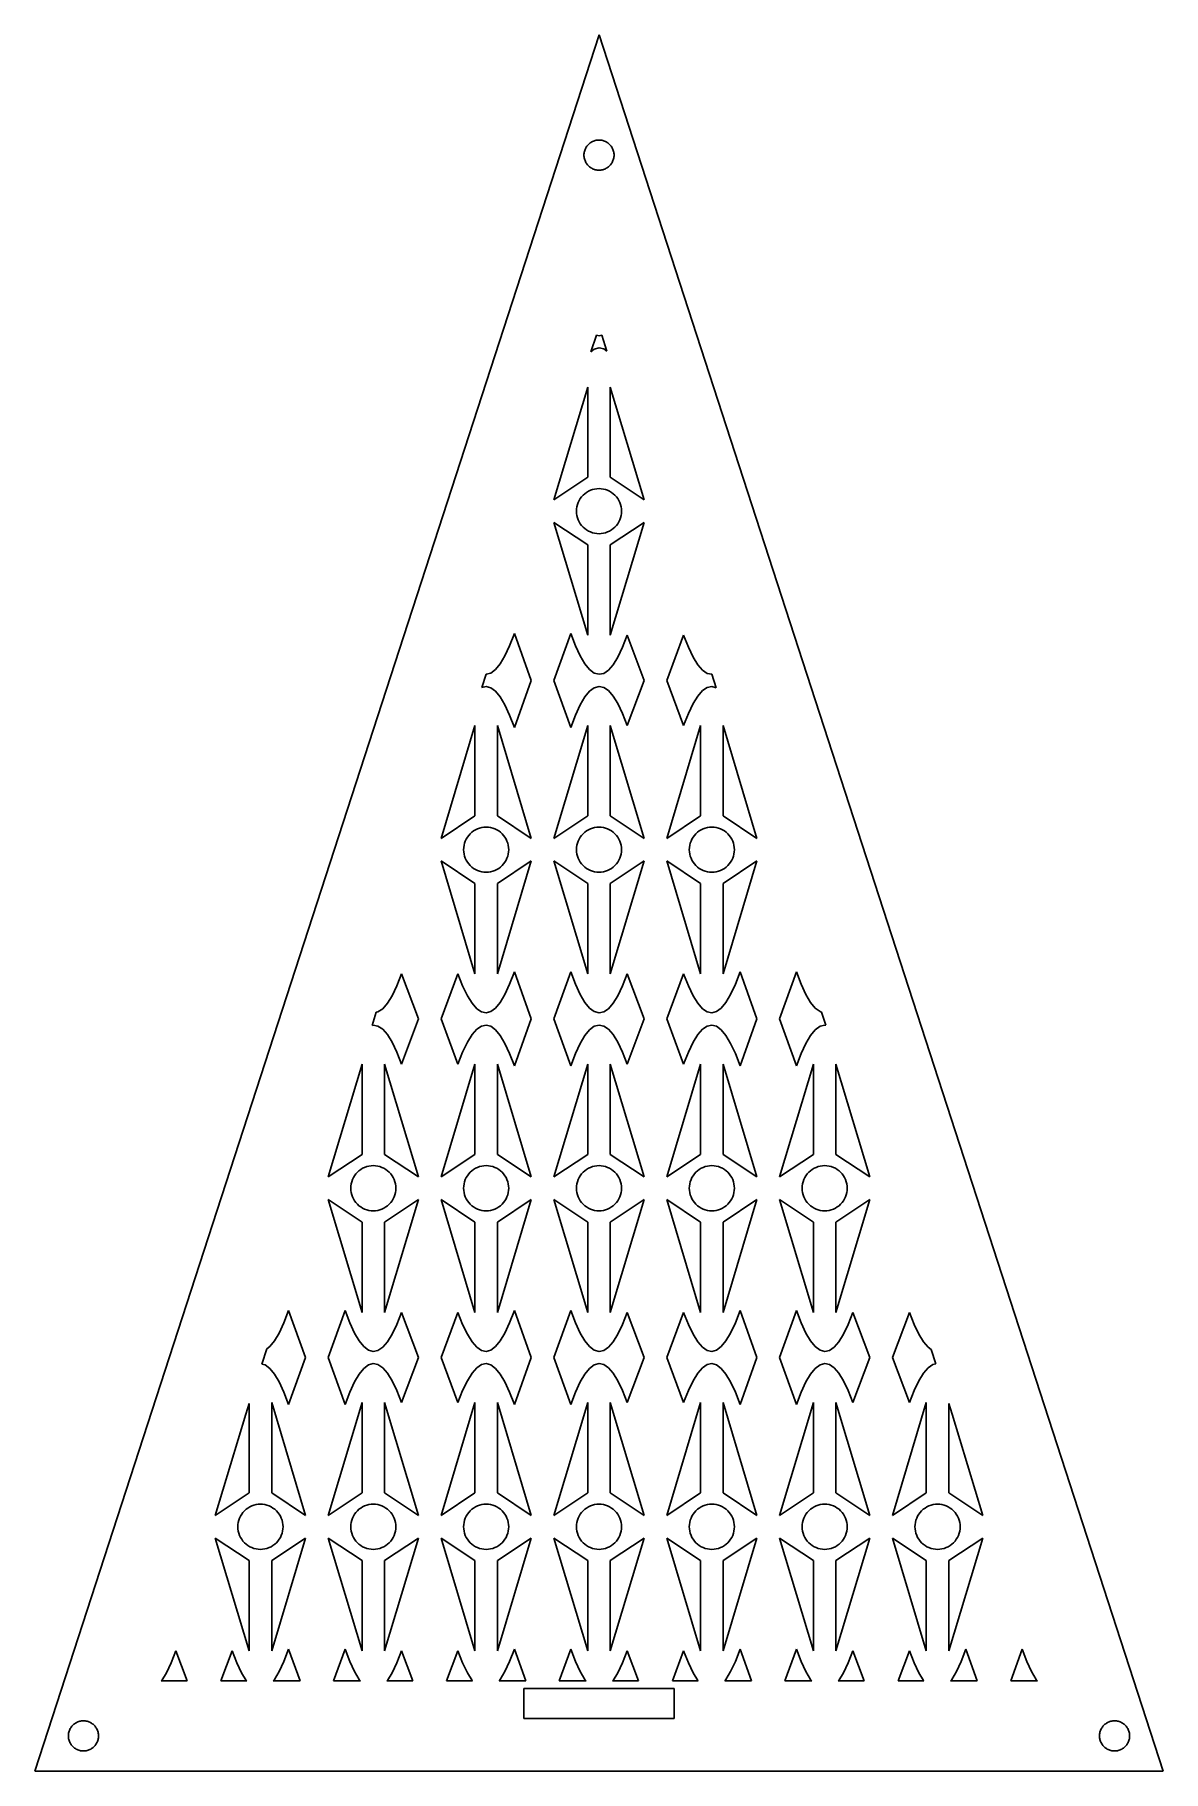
# Model space of a CAD drawing. Header units: metres. Extents: x -75 to 75, y 0 to 231.
import ezdxf

# ---------------------------------------------------------------- set-up
doc = ezdxf.new("R2010")
doc.units = ezdxf.units.M

msp = doc.modelspace()

# ---------------------------------------------------------------- linework, layer by layer
for p, q in [((0, 230.826), (-75, 0)), ((75, 0), (0, 230.826)), ((-2, 214.826), (-1.99605, 214.952)), ((-1.99605, 214.701), (-2, 214.826)), ((-1.99605, 214.952), (-1.98422, 215.077)), ((-1.98422, 214.576), (-1.99605, 214.701)), ((-1.98422, 215.077), (-1.96457, 215.201)), ((-1.96457, 215.201), (-1.93716, 215.324)), ((-1.93716, 215.324), (-1.9021, 215.444)), ((-1.9021, 215.444), (-1.85954, 215.562)), ((-1.85954, 215.562), (-1.80965, 215.678)), ((-1.80965, 215.678), (-1.75261, 215.79)), ((-1.75261, 215.79), (-1.68864, 215.898)), ((-1.68864, 215.898), (-1.61803, 216.002)), ((-1.61803, 216.002), (-1.54102, 216.101)), ((-1.54102, 216.101), (-1.45793, 216.195)), ((-1.45793, 216.195), (-1.36908, 216.284)), ((-1.36908, 216.284), (-1.27484, 216.367)), ((-1.27484, 216.367), (-1.17557, 216.444)), ((-1.17557, 216.444), (-1.07164, 216.515)), ((-1.07164, 216.515), (-0.963501, 216.579)), ((-0.963501, 216.579), (-0.851547, 216.636)), ((-0.851547, 216.636), (-0.736237, 216.686)), ((-0.736237, 216.686), (-0.618027, 216.728)), ((-0.618027, 216.728), (-0.497375, 216.763)), ((-0.497375, 216.763), (-0.374756, 216.791)), ((-0.374756, 216.791), (-0.250656, 216.81)), ((-0.250656, 216.81), (-0.12558, 216.822)), ((-0.12558, 216.822), (0, 216.826)), ((0, 216.826), (0.12558, 216.822)), ((0.12558, 216.822), (0.250656, 216.81)), ((0.250656, 216.81), (0.374756, 216.791)), ((0.374756, 216.791), (0.497375, 216.763)), ((0.497375, 216.763), (0.618027, 216.728)), ((0.618027, 216.728), (0.736237, 216.686)), ((0.736237, 216.686), (0.851547, 216.636)), ((0.851547, 216.636), (0.963501, 216.579)), ((0.963501, 216.579), (1.07164, 216.515)), ((1.07164, 216.515), (1.17557, 216.444)), ((1.17557, 216.444), (1.27484, 216.367)), ((1.27484, 216.367), (1.36908, 216.284)), ((1.36908, 216.284), (1.45793, 216.195)), ((1.45793, 216.195), (1.54102, 216.101)), ((1.54102, 216.101), (1.61803, 216.002)), ((1.61803, 216.002), (1.68864, 215.898)), ((1.68864, 215.898), (1.75261, 215.79)), ((1.75261, 215.79), (1.80965, 215.678)), ((1.80965, 215.678), (1.85954, 215.562)), ((1.85954, 215.562), (1.9021, 215.444)), ((1.9021, 215.444), (1.93716, 215.324)), ((1.93716, 215.324), (1.96457, 215.201)), ((1.96457, 215.201), (1.98422, 215.077)), ((1.98422, 215.077), (1.99605, 214.952)), ((1.99605, 214.701), (1.98422, 214.576)), ((1.99605, 214.952), (2, 214.826)), ((2, 214.826), (1.99605, 214.701)), ((-1.96457, 214.451), (-1.98422, 214.576)), ((-1.93716, 214.329), (-1.96457, 214.451)), ((-1.9021, 214.208), (-1.93716, 214.329)), ((-1.85954, 214.09), (-1.9021, 214.208)), ((-1.80965, 213.975), (-1.85954, 214.09)), ((-1.75261, 213.863), (-1.80965, 213.975)), ((-1.68864, 213.755), (-1.75261, 213.863)), ((-1.61803, 213.651), (-1.68864, 213.755)), ((-1.54102, 213.551), (-1.61803, 213.651)), ((-1.45793, 213.457), (-1.54102, 213.551)), ((-1.36908, 213.368), (-1.45793, 213.457)), ((-1.27484, 213.285), (-1.36908, 213.368)), ((-1.17557, 213.208), (-1.27484, 213.285)), ((-1.07164, 213.138), (-1.17557, 213.208)), ((-0.963501, 213.074), (-1.07164, 213.138)), ((-0.851547, 213.017), (-0.963501, 213.074)), ((-0.736237, 212.967), (-0.851547, 213.017)), ((-0.618027, 212.924), (-0.736237, 212.967)), ((-0.497375, 212.889), (-0.618027, 212.924)), ((-0.374756, 212.862), (-0.497375, 212.889)), ((-0.250656, 212.842), (-0.374756, 212.862)), ((-0.12558, 212.83), (-0.250656, 212.842)), ((0, 212.826), (-0.12558, 212.83)), ((0.12558, 212.83), (0, 212.826)), ((0.250656, 212.842), (0.12558, 212.83)), ((0.374756, 212.862), (0.250656, 212.842)), ((0.497375, 212.889), (0.374756, 212.862)), ((0.618027, 212.924), (0.497375, 212.889)), ((0.736237, 212.967), (0.618027, 212.924)), ((0.851547, 213.017), (0.736237, 212.967)), ((0.963501, 213.074), (0.851547, 213.017)), ((1.07164, 213.138), (0.963501, 213.074)), ((1.17557, 213.208), (1.07164, 213.138)), ((1.27484, 213.285), (1.17557, 213.208)), ((1.36908, 213.368), (1.27484, 213.285)), ((1.45793, 213.457), (1.36908, 213.368)), ((1.54102, 213.551), (1.45793, 213.457)), ((1.61803, 213.651), (1.54102, 213.551)), ((1.68864, 213.755), (1.61803, 213.651)), ((1.75261, 213.863), (1.68864, 213.755)), ((1.80965, 213.975), (1.75261, 213.863)), ((1.85954, 214.09), (1.80965, 213.975)), ((1.9021, 214.208), (1.85954, 214.09)), ((1.93716, 214.329), (1.9021, 214.208)), ((1.96457, 214.451), (1.93716, 214.329)), ((1.98422, 214.576), (1.96457, 214.451)), ((-1.07402, 188.688), (-0.353241, 190.906)), ((-0.353241, 190.906), (0, 190.811)), ((0, 190.811), (0.360306, 190.885)), ((0.360306, 190.885), (1.04469, 188.778)), ((-0.625046, 189.021), (-1.07402, 188.688)), ((0, 189.189), (-0.625046, 189.021)), ((0.625076, 189.062), (0, 189.189)), ((1.04469, 188.778), (0.625076, 189.062)), ((-5.99974, 169), (-1.50015, 183.999)), ((-1.50015, 183.999), (-1.50015, 172)), ((1.50015, 172), (1.50015, 183.999)), ((1.50015, 183.999), (5.99974, 169)), ((-1.50015, 172), (-5.99974, 169)), ((5.99974, 169), (1.50015, 172)), ((-2.87068, 168.371), (-2.77148, 168.648)), ((-2.77148, 168.648), (-2.64561, 168.914)), ((-2.64561, 168.914), (-2.49428, 169.167)), ((-2.49428, 169.167), (-2.31891, 169.403)), ((-2.31891, 169.403), (-2.1212, 169.621)), ((-2.1212, 169.621), (-1.90308, 169.819)), ((-1.90308, 169.819), (-1.66663, 169.994)), ((-1.66663, 169.994), (-1.41409, 170.146)), ((-1.41409, 170.146), (-1.14798, 170.271)), ((-1.14798, 170.271), (-0.870804, 170.371)), ((-0.870804, 170.371), (-0.585205, 170.442)), ((-0.585205, 170.442), (-0.294022, 170.485)), ((-0.294022, 170.485), (0, 170.5)), ((0, 170.5), (0.294067, 170.485)), ((0.294067, 170.485), (0.585266, 170.442)), ((0.585266, 170.442), (0.870819, 170.371)), ((0.870819, 170.371), (1.14799, 170.271)), ((1.14799, 170.271), (1.41412, 170.146)), ((1.41412, 170.146), (1.66664, 169.994)), ((1.66664, 169.994), (1.90311, 169.819)), ((1.90311, 169.819), (2.12123, 169.621)), ((2.12123, 169.621), (2.31894, 169.403)), ((2.31894, 169.403), (2.49431, 169.167)), ((2.49431, 169.167), (2.64565, 168.914)), ((2.64565, 168.914), (2.7715, 168.648)), ((2.7715, 168.648), (2.8707, 168.371)), ((-2.99986, 167.5), (-2.98537, 167.794)), ((-2.9854, 167.206), (-2.99986, 167.5)), ((-2.9422, 166.915), (-2.9854, 167.206)), ((-2.98537, 167.794), (-2.94218, 168.085)), ((-2.87068, 166.629), (-2.9422, 166.915)), ((-2.94218, 168.085), (-2.87068, 168.371)), ((-2.77148, 166.352), (-2.87068, 166.629)), ((-2.64561, 166.086), (-2.77148, 166.352)), ((2.7715, 166.352), (2.64565, 166.086)), ((2.8707, 166.629), (2.7715, 166.352)), ((2.8707, 168.371), (2.94223, 168.085)), ((2.9422, 166.915), (2.8707, 166.629)), ((2.9854, 167.206), (2.9422, 166.915)), ((2.94223, 168.085), (2.98541, 167.794)), ((2.99986, 167.5), (2.9854, 167.206)), ((2.98541, 167.794), (2.99986, 167.5)), ((-5.99974, 166), (-1.50015, 163)), ((-1.50015, 151.001), (-5.99974, 166)), ((-2.49428, 165.833), (-2.64561, 166.086)), ((-2.31891, 165.597), (-2.49428, 165.833)), ((-2.1212, 165.379), (-2.31891, 165.597)), ((-1.90308, 165.181), (-2.1212, 165.379)), ((-1.66663, 165.006), (-1.90308, 165.181)), ((-1.41409, 164.854), (-1.66663, 165.006)), ((-1.14798, 164.728), (-1.41409, 164.854)), ((-0.870804, 164.629), (-1.14798, 164.728)), ((-0.585251, 164.558), (-0.870804, 164.629)), ((-0.294037, 164.515), (-0.585251, 164.558)), ((0, 164.5), (-0.294037, 164.515)), ((0.294037, 164.515), (0, 164.5)), ((0.58522, 164.558), (0.294037, 164.515)), ((0.870819, 164.629), (0.58522, 164.558)), ((1.14799, 164.728), (0.870819, 164.629)), ((1.41412, 164.854), (1.14799, 164.728)), ((1.66664, 165.006), (1.41412, 164.854)), ((1.50015, 163), (5.99974, 166)), ((5.99974, 166), (1.50015, 151.001)), ((1.90311, 165.181), (1.66664, 165.006)), ((2.1212, 165.379), (1.90311, 165.181)), ((2.31894, 165.597), (2.1212, 165.379)), ((2.49428, 165.833), (2.31894, 165.597)), ((2.64565, 166.086), (2.49428, 165.833)), ((-1.50015, 163), (-1.50015, 151.001)), ((1.50015, 151.001), (1.50015, 163)), ((-11.8749, 149.602), (-11.25, 151.245)), ((-11.25, 151.245), (-9.00018, 145)), ((-5.99982, 145), (-3.75, 151.245)), ((-3.75, 151.245), (-3.12512, 149.602)), ((3.12515, 149.397), (3.75, 151)), ((3.75, 151), (5.99982, 145)), ((9.00018, 145), (11.25, 151)), ((11.25, 151), (11.8748, 149.397)), ((-13.1249, 147.201), (-12.4999, 148.254)), ((-12.4999, 148.254), (-11.8749, 149.602)), ((-3.12512, 149.602), (-2.50012, 148.254)), ((-2.50012, 148.254), (-1.87511, 147.201)), ((1.87511, 147.078), (2.50014, 148.09)), ((2.50014, 148.09), (3.12515, 149.397)), ((11.8748, 149.397), (12.4998, 148.09)), ((12.4998, 148.09), (13.1249, 147.078)), ((-15.5704, 144.073), (-15.0051, 145.812)), ((-15.0051, 145.812), (-15, 145.811)), ((-15, 145.811), (-14.3749, 145.979)), ((-14.3749, 145.979), (-13.7499, 146.443)), ((-13.7499, 146.443), (-13.1249, 147.201)), ((-1.87511, 147.201), (-1.25011, 146.443)), ((-1.25011, 146.443), (-0.625046, 145.979)), ((-0.625046, 145.979), (0, 145.811)), ((0, 145.811), (0.625076, 145.938)), ((0.625076, 145.938), (1.25011, 146.361)), ((1.25011, 146.361), (1.87511, 147.078)), ((13.1249, 147.078), (13.7499, 146.361)), ((13.7499, 146.361), (14.3749, 145.938)), ((14.3749, 145.938), (15, 145.811)), ((15, 145.811), (15.0051, 145.813)), ((15.0051, 145.813), (15.5837, 144.032)), ((-15, 144.189), (-15.5704, 144.073)), ((-14.3749, 144.021), (-15, 144.189)), ((-13.7499, 143.557), (-14.3749, 144.021)), ((-13.1249, 142.799), (-13.7499, 143.557)), ((-9.00018, 145), (-11.25, 138.755)), ((-3.75, 138.755), (-5.99982, 145)), ((-1.25011, 143.557), (-1.87511, 142.799)), ((-0.625046, 144.021), (-1.25011, 143.557)), ((0, 144.189), (-0.625046, 144.021)), ((0.625076, 144.062), (0, 144.189)), ((1.25011, 143.639), (0.625076, 144.062)), ((1.87511, 142.922), (1.25011, 143.639)), ((5.99982, 145), (3.75, 139)), ((11.25, 139), (9.00018, 145)), ((13.7499, 143.639), (13.1249, 142.922)), ((14.3749, 144.062), (13.7499, 143.639)), ((15, 144.189), (14.3749, 144.062)), ((15.5837, 144.032), (15, 144.189)), ((-12.4999, 141.746), (-13.1249, 142.799)), ((-11.8749, 140.398), (-12.4999, 141.746)), ((-2.50012, 141.746), (-3.12512, 140.398)), ((-1.87511, 142.799), (-2.50012, 141.746)), ((2.50014, 141.91), (1.87511, 142.922)), ((3.12515, 140.603), (2.50014, 141.91)), ((12.4998, 141.91), (11.8748, 140.603)), ((13.1249, 142.922), (12.4998, 141.91)), ((-20.9997, 124), (-16.5002, 138.999)), ((-16.5002, 138.999), (-16.5002, 127)), ((-13.4998, 127), (-13.4998, 138.999)), ((-13.4998, 138.999), (-9.00024, 124)), ((-11.25, 138.755), (-11.8749, 140.398)), ((-5.99974, 124), (-1.50015, 138.999)), ((-3.12512, 140.398), (-3.75, 138.755)), ((-1.50015, 138.999), (-1.50015, 127)), ((1.50015, 127), (1.50015, 138.999)), ((1.50015, 138.999), (5.99974, 124)), ((3.75, 139), (3.12515, 140.603)), ((9.00024, 124), (13.4998, 138.999)), ((11.8748, 140.603), (11.25, 139)), ((13.4998, 138.999), (13.4998, 127)), ((16.5002, 127), (16.5002, 138.999)), ((16.5002, 138.999), (20.9997, 124)), ((-16.5002, 127), (-20.9997, 124)), ((-9.00024, 124), (-13.4998, 127)), ((-1.50015, 127), (-5.99974, 124)), ((5.99974, 124), (1.50015, 127)), ((13.4998, 127), (9.00024, 124)), ((20.9997, 124), (16.5002, 127)), ((-17.1212, 124.621), (-16.9031, 124.819)), ((-16.9031, 124.819), (-16.6666, 124.994)), ((-16.6666, 124.994), (-16.4141, 125.146)), ((-16.4141, 125.146), (-16.148, 125.271)), ((-16.148, 125.271), (-15.8708, 125.371)), ((-15.8708, 125.371), (-15.5852, 125.442)), ((-15.5852, 125.442), (-15.294, 125.485)), ((-15.294, 125.485), (-15, 125.5)), ((-15, 125.5), (-14.7059, 125.485)), ((-14.7059, 125.485), (-14.4147, 125.442)), ((-14.4147, 125.442), (-14.1292, 125.371)), ((-14.1292, 125.371), (-13.852, 125.271)), ((-13.852, 125.271), (-13.5859, 125.146)), ((-13.5859, 125.146), (-13.3334, 124.994)), ((-13.3334, 124.994), (-13.0969, 124.819)), ((-13.0969, 124.819), (-12.8788, 124.621)), ((-2.1212, 124.621), (-1.90308, 124.819)), ((-1.90308, 124.819), (-1.66663, 124.994)), ((-1.66663, 124.994), (-1.41409, 125.146)), ((-1.41409, 125.146), (-1.14798, 125.271)), ((-1.14798, 125.271), (-0.870804, 125.371)), ((-0.870804, 125.371), (-0.585205, 125.442)), ((-0.585205, 125.442), (-0.294022, 125.485)), ((-0.294022, 125.485), (0, 125.5)), ((0, 125.5), (0.294067, 125.485)), ((0.294067, 125.485), (0.585266, 125.442)), ((0.585266, 125.442), (0.870819, 125.371)), ((0.870819, 125.371), (1.14799, 125.271)), ((1.14799, 125.271), (1.41412, 125.146)), ((1.41412, 125.146), (1.66664, 124.994)), ((1.66664, 124.994), (1.90311, 124.819)), ((1.90311, 124.819), (2.12123, 124.621)), ((12.8788, 124.621), (13.0969, 124.819)), ((13.0969, 124.819), (13.3333, 124.994)), ((13.3333, 124.994), (13.5859, 125.146)), ((13.5859, 125.146), (13.852, 125.271)), ((13.852, 125.271), (14.1292, 125.371)), ((14.1292, 125.371), (14.4148, 125.442)), ((14.4148, 125.442), (14.7059, 125.485)), ((14.7059, 125.485), (15, 125.5)), ((15, 125.5), (15.294, 125.485)), ((15.294, 125.485), (15.5853, 125.442)), ((15.5853, 125.442), (15.8708, 125.371)), ((15.8708, 125.371), (16.148, 125.271)), ((16.148, 125.271), (16.4141, 125.146)), ((16.4141, 125.146), (16.6666, 124.994)), ((16.6666, 124.994), (16.9031, 124.819)), ((16.9031, 124.819), (17.1212, 124.621)), ((-17.9999, 122.5), (-17.9854, 122.794)), ((-17.9854, 122.206), (-17.9999, 122.5)), ((-17.9854, 122.794), (-17.9422, 123.085)), ((-17.9422, 123.085), (-17.8707, 123.371)), ((-17.8707, 123.371), (-17.7715, 123.648)), ((-17.7715, 123.648), (-17.6456, 123.914)), ((-17.6456, 123.914), (-17.4943, 124.167)), ((-17.4943, 124.167), (-17.3189, 124.403)), ((-17.3189, 124.403), (-17.1212, 124.621)), ((-12.8788, 124.621), (-12.6811, 124.403)), ((-12.6811, 124.403), (-12.5057, 124.167)), ((-12.5057, 124.167), (-12.3544, 123.914)), ((-12.3544, 123.914), (-12.2285, 123.648)), ((-12.2285, 123.648), (-12.1293, 123.371)), ((-12.1293, 123.371), (-12.0578, 123.085)), ((-12.0578, 123.085), (-12.0146, 122.794)), ((-12.0146, 122.794), (-12.0001, 122.5)), ((-12.0001, 122.5), (-12.0146, 122.206)), ((-2.99986, 122.5), (-2.98537, 122.794)), ((-2.9854, 122.206), (-2.99986, 122.5)), ((-2.98537, 122.794), (-2.94218, 123.085)), ((-2.94218, 123.085), (-2.87068, 123.371)), ((-2.87068, 123.371), (-2.77148, 123.648)), ((-2.77148, 123.648), (-2.64561, 123.914)), ((-2.64561, 123.914), (-2.49428, 124.167)), ((-2.49428, 124.167), (-2.31891, 124.403)), ((-2.31891, 124.403), (-2.1212, 124.621)), ((2.12123, 124.621), (2.31894, 124.403)), ((2.31894, 124.403), (2.49431, 124.167)), ((2.49431, 124.167), (2.64565, 123.914)), ((2.64565, 123.914), (2.7715, 123.648)), ((2.7715, 123.648), (2.8707, 123.371)), ((2.8707, 123.371), (2.94223, 123.085)), ((2.94223, 123.085), (2.98541, 122.794)), ((2.99986, 122.5), (2.9854, 122.206)), ((2.98541, 122.794), (2.99986, 122.5)), ((12.0001, 122.5), (12.0146, 122.794)), ((12.0146, 122.206), (12.0001, 122.5)), ((12.0146, 122.794), (12.0578, 123.085)), ((12.0578, 123.085), (12.1293, 123.371)), ((12.1293, 123.371), (12.2285, 123.648)), ((12.2285, 123.648), (12.3544, 123.914)), ((12.3544, 123.914), (12.5057, 124.167)), ((12.5057, 124.167), (12.6811, 124.403)), ((12.6811, 124.403), (12.8788, 124.621)), ((17.1212, 124.621), (17.3189, 124.403)), ((17.3189, 124.403), (17.4943, 124.167)), ((17.4943, 124.167), (17.6456, 123.914)), ((17.6456, 123.914), (17.7715, 123.648)), ((17.7715, 123.648), (17.8707, 123.371)), ((17.8707, 123.371), (17.9422, 123.085)), ((17.9422, 123.085), (17.9854, 122.794)), ((17.9854, 122.794), (17.9999, 122.5)), ((17.9999, 122.5), (17.9854, 122.206)), ((-20.9997, 121), (-16.5002, 118)), ((-16.5002, 106.001), (-20.9997, 121)), ((-17.9422, 121.915), (-17.9854, 122.206)), ((-17.8707, 121.629), (-17.9422, 121.915)), ((-17.7715, 121.352), (-17.8707, 121.629)), ((-17.6456, 121.086), (-17.7715, 121.352)), ((-17.4943, 120.833), (-17.6456, 121.086)), ((-17.3189, 120.597), (-17.4943, 120.833)), ((-17.1212, 120.379), (-17.3189, 120.597)), ((-16.9031, 120.181), (-17.1212, 120.379)), ((-16.6666, 120.006), (-16.9031, 120.181)), ((-13.4998, 118), (-9.00024, 121)), ((-9.00024, 121), (-13.4998, 106.001)), ((-13.0969, 120.181), (-13.3334, 120.006)), ((-12.8788, 120.379), (-13.0969, 120.181)), ((-12.6811, 120.597), (-12.8788, 120.379)), ((-12.5057, 120.833), (-12.6811, 120.597)), ((-12.3544, 121.086), (-12.5057, 120.833)), ((-12.2285, 121.352), (-12.3544, 121.086)), ((-12.1293, 121.629), (-12.2285, 121.352)), ((-12.0578, 121.915), (-12.1293, 121.629)), ((-12.0146, 122.206), (-12.0578, 121.915)), ((-5.99974, 121), (-1.50015, 118)), ((-1.50015, 106.001), (-5.99974, 121)), ((-2.9422, 121.915), (-2.9854, 122.206)), ((-2.87068, 121.629), (-2.9422, 121.915)), ((-2.77148, 121.352), (-2.87068, 121.629)), ((-2.64561, 121.086), (-2.77148, 121.352)), ((-2.49428, 120.833), (-2.64561, 121.086)), ((-2.31891, 120.597), (-2.49428, 120.833)), ((-2.1212, 120.379), (-2.31891, 120.597)), ((-1.90308, 120.181), (-2.1212, 120.379)), ((-1.66663, 120.006), (-1.90308, 120.181)), ((1.50015, 118), (5.99974, 121)), ((5.99974, 121), (1.50015, 106.001)), ((1.90311, 120.181), (1.66664, 120.006)), ((2.1212, 120.379), (1.90311, 120.181)), ((2.31894, 120.597), (2.1212, 120.379)), ((2.49428, 120.833), (2.31894, 120.597)), ((2.64565, 121.086), (2.49428, 120.833)), ((2.7715, 121.352), (2.64565, 121.086)), ((2.8707, 121.629), (2.7715, 121.352)), ((2.9422, 121.915), (2.8707, 121.629)), ((2.9854, 122.206), (2.9422, 121.915)), ((9.00024, 121), (13.4998, 118)), ((13.4998, 106.001), (9.00024, 121)), ((12.0578, 121.915), (12.0146, 122.206)), ((12.1293, 121.629), (12.0578, 121.915)), ((12.2285, 121.352), (12.1293, 121.629)), ((12.3544, 121.086), (12.2285, 121.352)), ((12.5057, 120.833), (12.3544, 121.086)), ((12.6811, 120.597), (12.5057, 120.833)), ((12.8788, 120.379), (12.6811, 120.597)), ((13.0969, 120.181), (12.8788, 120.379)), ((13.3333, 120.006), (13.0969, 120.181)), ((16.5002, 118), (20.9997, 121)), ((20.9997, 121), (16.5002, 106.001)), ((16.9031, 120.181), (16.6666, 120.006)), ((17.1212, 120.379), (16.9031, 120.181)), ((17.3189, 120.597), (17.1212, 120.379)), ((17.4943, 120.833), (17.3189, 120.597)), ((17.6456, 121.086), (17.4943, 120.833)), ((17.7715, 121.352), (17.6456, 121.086)), ((17.8707, 121.629), (17.7715, 121.352)), ((17.9422, 121.915), (17.8707, 121.629)), ((17.9854, 122.206), (17.9422, 121.915)), ((-16.4141, 119.854), (-16.6666, 120.006)), ((-16.5002, 118), (-16.5002, 106.001)), ((-16.148, 119.728), (-16.4141, 119.854)), ((-15.8708, 119.629), (-16.148, 119.728)), ((-15.5853, 119.558), (-15.8708, 119.629)), ((-15.2941, 119.515), (-15.5853, 119.558)), ((-15, 119.5), (-15.2941, 119.515)), ((-14.706, 119.515), (-15, 119.5)), ((-14.4148, 119.558), (-14.706, 119.515)), ((-14.1292, 119.629), (-14.4148, 119.558)), ((-13.852, 119.728), (-14.1292, 119.629)), ((-13.5859, 119.854), (-13.852, 119.728)), ((-13.3334, 120.006), (-13.5859, 119.854)), ((-13.4998, 106.001), (-13.4998, 118)), ((-1.41409, 119.854), (-1.66663, 120.006)), ((-1.50015, 118), (-1.50015, 106.001)), ((-1.14798, 119.728), (-1.41409, 119.854)), ((-0.870804, 119.629), (-1.14798, 119.728)), ((-0.585251, 119.558), (-0.870804, 119.629)), ((-0.294037, 119.515), (-0.585251, 119.558)), ((0, 119.5), (-0.294037, 119.515)), ((0.294037, 119.515), (0, 119.5)), ((0.58522, 119.558), (0.294037, 119.515)), ((0.870819, 119.629), (0.58522, 119.558)), ((1.14799, 119.728), (0.870819, 119.629)), ((1.41412, 119.854), (1.14799, 119.728)), ((1.66664, 120.006), (1.41412, 119.854)), ((1.50015, 106.001), (1.50015, 118)), ((13.5859, 119.854), (13.3333, 120.006)), ((13.4998, 118), (13.4998, 106.001)), ((13.852, 119.728), (13.5859, 119.854)), ((14.1292, 119.629), (13.852, 119.728)), ((14.4147, 119.558), (14.1292, 119.629)), ((14.7059, 119.515), (14.4147, 119.558)), ((15, 119.5), (14.7059, 119.515)), ((15.294, 119.515), (15, 119.5)), ((15.5852, 119.558), (15.294, 119.515)), ((15.8708, 119.629), (15.5852, 119.558)), ((16.148, 119.728), (15.8708, 119.629)), ((16.4141, 119.854), (16.148, 119.728)), ((16.6666, 120.006), (16.4141, 119.854)), ((16.5002, 106.001), (16.5002, 118)), ((-11.8749, 104.602), (-11.25, 106.245)), ((-11.25, 106.245), (-9.00018, 100)), ((-5.99982, 100), (-3.75, 106.245)), ((-3.75, 106.245), (-3.12512, 104.602)), ((18.1251, 104.602), (18.75, 106.245)), ((18.75, 106.245), (20.9998, 100)), ((24.0002, 100), (26.25, 106.245)), ((26.25, 106.245), (26.8749, 104.602)), ((-27.4998, 103.09), (-26.8748, 104.397)), ((-26.8748, 104.397), (-26.25, 106)), ((-26.25, 106), (-24.0002, 100)), ((-20.9998, 100), (-18.75, 106)), ((-18.75, 106), (-18.1252, 104.397)), ((-18.1252, 104.397), (-17.5001, 103.09)), ((-12.4999, 103.254), (-11.8749, 104.602)), ((-3.12512, 104.602), (-2.50012, 103.254)), ((2.50014, 103.09), (3.12515, 104.397)), ((3.12515, 104.397), (3.75, 106)), ((3.75, 106), (5.99982, 100)), ((9.00018, 100), (11.25, 106)), ((11.25, 106), (11.8748, 104.397)), ((11.8748, 104.397), (12.4998, 103.09)), ((17.5001, 103.254), (18.1251, 104.602)), ((26.8749, 104.602), (27.4999, 103.254)), ((-28.7499, 101.361), (-28.1249, 102.078)), ((-28.1249, 102.078), (-27.4998, 103.09)), ((-17.5001, 103.09), (-16.8751, 102.078)), ((-16.8751, 102.078), (-16.2501, 101.361)), ((-13.7499, 101.443), (-13.1249, 102.201)), ((-13.1249, 102.201), (-12.4999, 103.254)), ((-2.50012, 103.254), (-1.87511, 102.201)), ((-1.87511, 102.201), (-1.25011, 101.443)), ((1.25011, 101.361), (1.87511, 102.078)), ((1.87511, 102.078), (2.50014, 103.09)), ((12.4998, 103.09), (13.1249, 102.078)), ((13.1249, 102.078), (13.7499, 101.361)), ((16.2501, 101.443), (16.8751, 102.201)), ((16.8751, 102.201), (17.5001, 103.254)), ((27.4999, 103.254), (28.1249, 102.201)), ((28.1249, 102.201), (28.7499, 101.443)), ((-30.1689, 99.1433), (-29.6005, 100.893)), ((-29.6005, 100.893), (-29.3749, 100.938)), ((-29.3749, 100.938), (-28.7499, 101.361)), ((-24.0002, 100), (-26.25, 94.0004)), ((-18.75, 94.0004), (-20.9998, 100)), ((-16.2501, 101.361), (-15.6251, 100.938)), ((-15.6251, 100.938), (-15, 100.811)), ((-15, 100.811), (-14.3749, 100.979)), ((-14.3749, 100.979), (-13.7499, 101.443)), ((-9.00018, 100), (-11.25, 93.7545)), ((-3.75, 93.7545), (-5.99982, 100)), ((-1.25011, 101.443), (-0.625046, 100.979)), ((-0.625046, 100.979), (0, 100.811)), ((0, 100.811), (0.625076, 100.938)), ((0.625076, 100.938), (1.25011, 101.361)), ((5.99982, 100), (3.75, 94.0004)), ((11.25, 94.0004), (9.00018, 100)), ((13.7499, 101.361), (14.3749, 100.938)), ((14.3749, 100.938), (15, 100.811)), ((15, 100.811), (15.625, 100.979)), ((15.625, 100.979), (16.2501, 101.443)), ((20.9998, 100), (18.75, 93.7545)), ((26.25, 93.7545), (24.0002, 100)), ((28.7499, 101.443), (29.3749, 100.979)), ((29.3749, 100.979), (29.5912, 100.921)), ((29.5912, 100.921), (30.165, 99.1551)), ((-30, 99.1887), (-30.1689, 99.1433)), ((-29.3749, 99.0616), (-30, 99.1887)), ((-28.7499, 98.6395), (-29.3749, 99.0616)), ((-28.1249, 97.9222), (-28.7499, 98.6395)), ((-27.4998, 96.9099), (-28.1249, 97.9222)), ((-16.8751, 97.9222), (-17.5001, 96.9099)), ((-16.2501, 98.6395), (-16.8751, 97.9222)), ((-15.6251, 99.0616), (-16.2501, 98.6395)), ((-15, 99.1887), (-15.6251, 99.0616)), ((-14.3749, 99.0206), (-15, 99.1887)), ((-13.7499, 98.5575), (-14.3749, 99.0206)), ((-13.1249, 97.7993), (-13.7499, 98.5575)), ((-12.4999, 96.746), (-13.1249, 97.7993)), ((-1.87511, 97.7993), (-2.50012, 96.746)), ((-1.25011, 98.5575), (-1.87511, 97.7993)), ((-0.625046, 99.0206), (-1.25011, 98.5575)), ((0, 99.1887), (-0.625046, 99.0206)), ((0.625076, 99.0616), (0, 99.1887)), ((1.25011, 98.6395), (0.625076, 99.0616)), ((1.87511, 97.9222), (1.25011, 98.6395)), ((2.50014, 96.9099), (1.87511, 97.9222)), ((13.1249, 97.9222), (12.4998, 96.9099)), ((13.7499, 98.6395), (13.1249, 97.9222)), ((14.3749, 99.0616), (13.7499, 98.6395)), ((15, 99.1887), (14.3749, 99.0616)), ((15.625, 99.0206), (15, 99.1887)), ((16.2501, 98.5575), (15.625, 99.0206)), ((16.8751, 97.7993), (16.2501, 98.5575)), ((17.5001, 96.746), (16.8751, 97.7993)), ((28.1249, 97.7993), (27.4999, 96.746)), ((28.7499, 98.5575), (28.1249, 97.7993)), ((29.3749, 99.0206), (28.7499, 98.5575)), ((30, 99.1887), (29.3749, 99.0206)), ((30.165, 99.1551), (30, 99.1887)), ((-26.8748, 95.6025), (-27.4998, 96.9099)), ((-26.25, 94.0004), (-26.8748, 95.6025)), ((-18.1252, 95.6025), (-18.75, 94.0004)), ((-17.5001, 96.9099), (-18.1252, 95.6025)), ((-11.8749, 95.3976), (-12.4999, 96.746)), ((-11.25, 93.7545), (-11.8749, 95.3976)), ((-3.12512, 95.3976), (-3.75, 93.7545)), ((-2.50012, 96.746), (-3.12512, 95.3976)), ((3.12515, 95.6025), (2.50014, 96.9099)), ((3.75, 94.0004), (3.12515, 95.6025)), ((11.8748, 95.6025), (11.25, 94.0004)), ((12.4998, 96.9099), (11.8748, 95.6025)), ((18.1251, 95.3976), (17.5001, 96.746)), ((18.75, 93.7545), (18.1251, 95.3976)), ((26.8749, 95.3976), (26.25, 93.7545)), ((27.4999, 96.746), (26.8749, 95.3976)), ((-35.9997, 79.0003), (-31.5002, 93.999)), ((-31.5002, 93.999), (-31.5002, 82.0001)), ((-28.4998, 82.0001), (-28.4998, 93.999)), ((-28.4998, 93.999), (-24.0002, 79.0003)), ((-20.9997, 79.0003), (-16.5002, 93.999)), ((-16.5002, 93.999), (-16.5002, 82.0001)), ((-13.4998, 82.0001), (-13.4998, 93.999)), ((-13.4998, 93.999), (-9.00024, 79.0003)), ((-5.99974, 79.0003), (-1.50015, 93.999)), ((-1.50015, 93.999), (-1.50015, 82.0001)), ((1.50015, 82.0001), (1.50015, 93.999)), ((1.50015, 93.999), (5.99974, 79.0003)), ((9.00024, 79.0003), (13.4998, 93.999)), ((13.4998, 93.999), (13.4998, 82.0001)), ((16.5002, 82.0001), (16.5002, 93.999)), ((16.5002, 93.999), (20.9997, 79.0003)), ((24.0002, 79.0003), (28.4998, 93.999)), ((28.4998, 93.999), (28.4998, 82.0001)), ((31.5002, 82.0001), (31.5002, 93.999)), ((31.5002, 93.999), (35.9997, 79.0003)), ((-31.5002, 82.0001), (-35.9997, 79.0003)), ((-24.0002, 79.0003), (-28.4998, 82.0001)), ((-16.5002, 82.0001), (-20.9997, 79.0003)), ((-9.00024, 79.0003), (-13.4998, 82.0001)), ((-1.50015, 82.0001), (-5.99974, 79.0003)), ((5.99974, 79.0003), (1.50015, 82.0001)), ((13.4998, 82.0001), (9.00024, 79.0003)), ((20.9997, 79.0003), (16.5002, 82.0001)), ((28.4998, 82.0001), (24.0002, 79.0003)), ((35.9997, 79.0003), (31.5002, 82.0001)), ((-32.8707, 78.3708), (-32.7715, 78.648)), ((-32.7715, 78.648), (-32.6456, 78.9141)), ((-32.6456, 78.9141), (-32.4943, 79.1666)), ((-32.4943, 79.1666), (-32.3189, 79.4031)), ((-32.3189, 79.4031), (-32.1212, 79.6212)), ((-32.1212, 79.6212), (-31.9031, 79.8189)), ((-31.9031, 79.8189), (-31.6666, 79.9943)), ((-31.6666, 79.9943), (-31.4141, 80.1456)), ((-31.4141, 80.1456), (-31.148, 80.2715)), ((-31.148, 80.2715), (-30.8708, 80.3707)), ((-30.8708, 80.3707), (-30.5852, 80.4422)), ((-30.5852, 80.4422), (-30.294, 80.4854)), ((-30.294, 80.4854), (-30, 80.4998)), ((-30, 80.4998), (-29.7059, 80.4854)), ((-29.7059, 80.4854), (-29.4147, 80.4422)), ((-29.4147, 80.4422), (-29.1292, 80.3707)), ((-29.1292, 80.3707), (-28.852, 80.2715)), ((-28.852, 80.2715), (-28.5859, 80.1456)), ((-28.5859, 80.1456), (-28.3333, 79.9943)), ((-28.3333, 79.9943), (-28.0969, 79.8189)), ((-28.0969, 79.8189), (-27.8788, 79.6212)), ((-27.8788, 79.6212), (-27.6811, 79.4031)), ((-27.6811, 79.4031), (-27.5057, 79.1666)), ((-27.5057, 79.1666), (-27.3544, 78.9141)), ((-27.3544, 78.9141), (-27.2285, 78.648)), ((-27.2285, 78.648), (-27.1293, 78.3708)), ((-17.8707, 78.3708), (-17.7715, 78.648)), ((-17.7715, 78.648), (-17.6456, 78.9141)), ((-17.6456, 78.9141), (-17.4943, 79.1666)), ((-17.4943, 79.1666), (-17.3189, 79.4031)), ((-17.3189, 79.4031), (-17.1212, 79.6212)), ((-17.1212, 79.6212), (-16.9031, 79.8189)), ((-16.9031, 79.8189), (-16.6666, 79.9943)), ((-16.6666, 79.9943), (-16.4141, 80.1456)), ((-16.4141, 80.1456), (-16.148, 80.2715)), ((-16.148, 80.2715), (-15.8708, 80.3707)), ((-15.8708, 80.3707), (-15.5852, 80.4422)), ((-15.5852, 80.4422), (-15.294, 80.4854)), ((-15.294, 80.4854), (-15, 80.4998)), ((-15, 80.4998), (-14.7059, 80.4854)), ((-14.7059, 80.4854), (-14.4147, 80.4422)), ((-14.4147, 80.4422), (-14.1292, 80.3707)), ((-14.1292, 80.3707), (-13.852, 80.2715)), ((-13.852, 80.2715), (-13.5859, 80.1456)), ((-13.5859, 80.1456), (-13.3334, 79.9943)), ((-13.3334, 79.9943), (-13.0969, 79.8189)), ((-13.0969, 79.8189), (-12.8788, 79.6212)), ((-12.8788, 79.6212), (-12.6811, 79.4031)), ((-12.6811, 79.4031), (-12.5057, 79.1666)), ((-12.5057, 79.1666), (-12.3544, 78.9141)), ((-12.3544, 78.9141), (-12.2285, 78.648)), ((-12.2285, 78.648), (-12.1293, 78.3708)), ((-2.87068, 78.3708), (-2.77148, 78.648)), ((-2.77148, 78.648), (-2.64561, 78.9141)), ((-2.64561, 78.9141), (-2.49428, 79.1666)), ((-2.49428, 79.1666), (-2.31891, 79.4031)), ((-2.31891, 79.4031), (-2.1212, 79.6212)), ((-2.1212, 79.6212), (-1.90308, 79.8189)), ((-1.90308, 79.8189), (-1.66663, 79.9943)), ((-1.66663, 79.9943), (-1.41409, 80.1456)), ((-1.41409, 80.1456), (-1.14798, 80.2715)), ((-1.14798, 80.2715), (-0.870804, 80.3707)), ((-0.870804, 80.3707), (-0.585205, 80.4422)), ((-0.585205, 80.4422), (-0.294022, 80.4854)), ((-0.294022, 80.4854), (0, 80.4998)), ((0, 80.4998), (0.294067, 80.4854)), ((0.294067, 80.4854), (0.585266, 80.4422)), ((0.585266, 80.4422), (0.870819, 80.3707)), ((0.870819, 80.3707), (1.14799, 80.2715)), ((1.14799, 80.2715), (1.41412, 80.1456)), ((1.41412, 80.1456), (1.66664, 79.9943)), ((1.66664, 79.9943), (1.90311, 79.8189)), ((1.90311, 79.8189), (2.12123, 79.6212)), ((2.12123, 79.6212), (2.31894, 79.4031)), ((2.31894, 79.4031), (2.49431, 79.1666)), ((2.49431, 79.1666), (2.64565, 78.9141)), ((2.64565, 78.9141), (2.7715, 78.648)), ((2.7715, 78.648), (2.8707, 78.3708)), ((12.1293, 78.3708), (12.2285, 78.648)), ((12.2285, 78.648), (12.3544, 78.9141)), ((12.3544, 78.9141), (12.5057, 79.1666)), ((12.5057, 79.1666), (12.6811, 79.4031)), ((12.6811, 79.4031), (12.8788, 79.6212)), ((12.8788, 79.6212), (13.0969, 79.8189)), ((13.0969, 79.8189), (13.3333, 79.9943)), ((13.3333, 79.9943), (13.5859, 80.1456)), ((13.5859, 80.1456), (13.852, 80.2715)), ((13.852, 80.2715), (14.1292, 80.3707)), ((14.1292, 80.3707), (14.4148, 80.4422)), ((14.4148, 80.4422), (14.7059, 80.4854)), ((14.7059, 80.4854), (15, 80.4998)), ((15, 80.4998), (15.294, 80.4854)), ((15.294, 80.4854), (15.5853, 80.4422)), ((15.5853, 80.4422), (15.8708, 80.3707)), ((15.8708, 80.3707), (16.148, 80.2715)), ((16.148, 80.2715), (16.4141, 80.1456)), ((16.4141, 80.1456), (16.6666, 79.9943)), ((16.6666, 79.9943), (16.9031, 79.8189)), ((16.9031, 79.8189), (17.1212, 79.6212)), ((17.1212, 79.6212), (17.3189, 79.4031)), ((17.3189, 79.4031), (17.4943, 79.1666)), ((17.4943, 79.1666), (17.6456, 78.9141)), ((17.6456, 78.9141), (17.7715, 78.648)), ((17.7715, 78.648), (17.8707, 78.3708)), ((27.1293, 78.3708), (27.2285, 78.648)), ((27.2285, 78.648), (27.3544, 78.9141)), ((27.3544, 78.9141), (27.5057, 79.1666)), ((27.5057, 79.1666), (27.6811, 79.4031)), ((27.6811, 79.4031), (27.8788, 79.6212)), ((27.8788, 79.6212), (28.0969, 79.8189)), ((28.0969, 79.8189), (28.3334, 79.9943)), ((28.3334, 79.9943), (28.5859, 80.1456)), ((28.5859, 80.1456), (28.852, 80.2715)), ((28.852, 80.2715), (29.1292, 80.3707)), ((29.1292, 80.3707), (29.4148, 80.4422)), ((29.4148, 80.4422), (29.706, 80.4854)), ((29.706, 80.4854), (30, 80.4998)), ((30, 80.4998), (30.2941, 80.4854)), ((30.2941, 80.4854), (30.5853, 80.4422)), ((30.5853, 80.4422), (30.8708, 80.3707)), ((30.8708, 80.3707), (31.148, 80.2715)), ((31.148, 80.2715), (31.4141, 80.1456)), ((31.4141, 80.1456), (31.6666, 79.9943)), ((31.6666, 79.9943), (31.9031, 79.8189)), ((31.9031, 79.8189), (32.1212, 79.6212)), ((32.1212, 79.6212), (32.3189, 79.4031)), ((32.3189, 79.4031), (32.4943, 79.1666)), ((32.4943, 79.1666), (32.6456, 78.9141)), ((32.6456, 78.9141), (32.7715, 78.648)), ((32.7715, 78.648), (32.8707, 78.3708)), ((-32.9999, 77.5), (-32.9854, 77.7941)), ((-32.9854, 77.2059), (-32.9999, 77.5)), ((-32.9854, 77.7941), (-32.9422, 78.0853)), ((-32.9422, 76.9148), (-32.9854, 77.2059)), ((-32.9422, 78.0853), (-32.8707, 78.3708)), ((-32.8707, 76.6292), (-32.9422, 76.9148)), ((-32.7715, 76.352), (-32.8707, 76.6292)), ((-32.6456, 76.0859), (-32.7715, 76.352)), ((-27.2285, 76.352), (-27.3544, 76.0859)), ((-27.1293, 76.6292), (-27.2285, 76.352)), ((-27.1293, 78.3708), (-27.0578, 78.0852)), ((-27.0578, 76.9147), (-27.1293, 76.6292)), ((-27.0578, 78.0852), (-27.0146, 77.794)), ((-27.0146, 77.2059), (-27.0578, 76.9147)), ((-27.0146, 77.794), (-27.0001, 77.5)), ((-27.0001, 77.5), (-27.0146, 77.2059)), ((-17.9999, 77.5), (-17.9854, 77.7941)), ((-17.9854, 77.2059), (-17.9999, 77.5)), ((-17.9854, 77.7941), (-17.9422, 78.0853)), ((-17.9422, 76.9148), (-17.9854, 77.2059)), ((-17.9422, 78.0853), (-17.8707, 78.3708)), ((-17.8707, 76.6292), (-17.9422, 76.9148)), ((-17.7715, 76.352), (-17.8707, 76.6292)), ((-17.6456, 76.0859), (-17.7715, 76.352)), ((-12.2285, 76.352), (-12.3544, 76.0859)), ((-12.1293, 76.6292), (-12.2285, 76.352)), ((-12.1293, 78.3708), (-12.0578, 78.0852)), ((-12.0578, 76.9147), (-12.1293, 76.6292)), ((-12.0578, 78.0852), (-12.0146, 77.794)), ((-12.0146, 77.2059), (-12.0578, 76.9147)), ((-12.0146, 77.794), (-12.0001, 77.5)), ((-12.0001, 77.5), (-12.0146, 77.2059)), ((-2.99986, 77.5), (-2.98537, 77.7941)), ((-2.9854, 77.2059), (-2.99986, 77.5)), ((-2.9422, 76.9148), (-2.9854, 77.2059)), ((-2.98537, 77.7941), (-2.94218, 78.0853)), ((-2.87068, 76.6292), (-2.9422, 76.9148)), ((-2.94218, 78.0853), (-2.87068, 78.3708)), ((-2.77148, 76.352), (-2.87068, 76.6292)), ((-2.64561, 76.0859), (-2.77148, 76.352)), ((2.7715, 76.352), (2.64565, 76.0859)), ((2.8707, 76.6292), (2.7715, 76.352)), ((2.8707, 78.3708), (2.94223, 78.0852)), ((2.9422, 76.9147), (2.8707, 76.6292)), ((2.9854, 77.2059), (2.9422, 76.9147)), ((2.94223, 78.0852), (2.98541, 77.794)), ((2.99986, 77.5), (2.9854, 77.2059)), ((2.98541, 77.794), (2.99986, 77.5)), ((12.0001, 77.5), (12.0146, 77.7941)), ((12.0146, 77.2059), (12.0001, 77.5)), ((12.0146, 77.7941), (12.0578, 78.0853)), ((12.0578, 76.9148), (12.0146, 77.2059)), ((12.0578, 78.0853), (12.1293, 78.3708)), ((12.1293, 76.6292), (12.0578, 76.9148)), ((12.2285, 76.352), (12.1293, 76.6292)), ((12.3544, 76.0859), (12.2285, 76.352)), ((17.7715, 76.352), (17.6456, 76.0859)), ((17.8707, 76.6292), (17.7715, 76.352)), ((17.8707, 78.3708), (17.9422, 78.0852)), ((17.9422, 76.9147), (17.8707, 76.6292)), ((17.9422, 78.0852), (17.9854, 77.794)), ((17.9854, 77.2059), (17.9422, 76.9147)), ((17.9854, 77.794), (17.9999, 77.5)), ((17.9999, 77.5), (17.9854, 77.2059)), ((27.0001, 77.5), (27.0146, 77.7941)), ((27.0146, 77.2059), (27.0001, 77.5)), ((27.0146, 77.7941), (27.0578, 78.0853)), ((27.0578, 76.9148), (27.0146, 77.2059)), ((27.0578, 78.0853), (27.1293, 78.3708)), ((27.1293, 76.6292), (27.0578, 76.9148)), ((27.2285, 76.352), (27.1293, 76.6292)), ((27.3544, 76.0859), (27.2285, 76.352)), ((32.7715, 76.352), (32.6456, 76.0859)), ((32.8707, 76.6292), (32.7715, 76.352)), ((32.8707, 78.3708), (32.9422, 78.0852)), ((32.9422, 76.9147), (32.8707, 76.6292)), ((32.9422, 78.0852), (32.9854, 77.794)), ((32.9854, 77.2059), (32.9422, 76.9147)), ((32.9854, 77.794), (32.9999, 77.5)), ((32.9999, 77.5), (32.9854, 77.2059)), ((-35.9997, 75.9996), (-31.5002, 72.9999)), ((-31.5002, 61.001), (-35.9997, 75.9996)), ((-32.4943, 75.8334), (-32.6456, 76.0859)), ((-32.3189, 75.5969), (-32.4943, 75.8334)), ((-32.1212, 75.3788), (-32.3189, 75.5969)), ((-31.9031, 75.1811), (-32.1212, 75.3788)), ((-31.6666, 75.0057), (-31.9031, 75.1811)), ((-31.4141, 74.8544), (-31.6666, 75.0057)), ((-31.148, 74.7285), (-31.4141, 74.8544)), ((-30.8708, 74.6293), (-31.148, 74.7285)), ((-30.5853, 74.5578), (-30.8708, 74.6293)), ((-30.294, 74.5146), (-30.5853, 74.5578)), ((-30, 74.5002), (-30.294, 74.5146)), ((-29.7059, 74.5146), (-30, 74.5002)), ((-29.4148, 74.5578), (-29.7059, 74.5146)), ((-29.1292, 74.6293), (-29.4148, 74.5578)), ((-28.852, 74.7285), (-29.1292, 74.6293)), ((-28.5859, 74.8544), (-28.852, 74.7285)), ((-28.3333, 75.0057), (-28.5859, 74.8544)), ((-28.4998, 72.9999), (-24.0002, 75.9996)), ((-24.0002, 75.9996), (-28.4998, 61.001)), ((-28.0969, 75.1811), (-28.3333, 75.0057)), ((-27.8788, 75.3788), (-28.0969, 75.1811)), ((-27.6811, 75.5969), (-27.8788, 75.3788)), ((-27.5057, 75.8333), (-27.6811, 75.5969)), ((-27.3544, 76.0859), (-27.5057, 75.8333)), ((-20.9997, 75.9996), (-16.5002, 72.9999)), ((-16.5002, 61.001), (-20.9997, 75.9996)), ((-17.4943, 75.8334), (-17.6456, 76.0859)), ((-17.3189, 75.5969), (-17.4943, 75.8334)), ((-17.1212, 75.3788), (-17.3189, 75.5969)), ((-16.9031, 75.1811), (-17.1212, 75.3788)), ((-16.6666, 75.0057), (-16.9031, 75.1811)), ((-16.4141, 74.8544), (-16.6666, 75.0057)), ((-16.148, 74.7285), (-16.4141, 74.8544)), ((-15.8708, 74.6293), (-16.148, 74.7285)), ((-15.5853, 74.5578), (-15.8708, 74.6293)), ((-15.2941, 74.5146), (-15.5853, 74.5578)), ((-15, 74.5002), (-15.2941, 74.5146)), ((-14.706, 74.5146), (-15, 74.5002)), ((-14.4148, 74.5578), (-14.706, 74.5146)), ((-14.1292, 74.6293), (-14.4148, 74.5578)), ((-13.852, 74.7285), (-14.1292, 74.6293)), ((-13.5859, 74.8544), (-13.852, 74.7285)), ((-13.3334, 75.0057), (-13.5859, 74.8544)), ((-13.4998, 72.9999), (-9.00024, 75.9996)), ((-9.00024, 75.9996), (-13.4998, 61.001)), ((-13.0969, 75.1811), (-13.3334, 75.0057)), ((-12.8788, 75.3788), (-13.0969, 75.1811)), ((-12.6811, 75.5969), (-12.8788, 75.3788)), ((-12.5057, 75.8333), (-12.6811, 75.5969)), ((-12.3544, 76.0859), (-12.5057, 75.8333)), ((-5.99974, 75.9996), (-1.50015, 72.9999)), ((-1.50015, 61.001), (-5.99974, 75.9996)), ((-2.49428, 75.8334), (-2.64561, 76.0859)), ((-2.31891, 75.5969), (-2.49428, 75.8334)), ((-2.1212, 75.3788), (-2.31891, 75.5969)), ((-1.90308, 75.1811), (-2.1212, 75.3788)), ((-1.66663, 75.0057), (-1.90308, 75.1811)), ((-1.41409, 74.8544), (-1.66663, 75.0057)), ((-1.14798, 74.7285), (-1.41409, 74.8544)), ((-0.870804, 74.6293), (-1.14798, 74.7285)), ((-0.585251, 74.5578), (-0.870804, 74.6293)), ((-0.294037, 74.5146), (-0.585251, 74.5578)), ((0, 74.5002), (-0.294037, 74.5146)), ((0.294037, 74.5146), (0, 74.5002)), ((0.58522, 74.5578), (0.294037, 74.5146)), ((0.870819, 74.6293), (0.58522, 74.5578)), ((1.14799, 74.7285), (0.870819, 74.6293)), ((1.41412, 74.8544), (1.14799, 74.7285)), ((1.66664, 75.0057), (1.41412, 74.8544)), ((1.50015, 72.9999), (5.99974, 75.9996)), ((5.99974, 75.9996), (1.50015, 61.001)), ((1.90311, 75.1811), (1.66664, 75.0057)), ((2.1212, 75.3788), (1.90311, 75.1811)), ((2.31894, 75.5969), (2.1212, 75.3788)), ((2.49428, 75.8333), (2.31894, 75.5969)), ((2.64565, 76.0859), (2.49428, 75.8333)), ((9.00024, 75.9996), (13.4998, 72.9999)), ((13.4998, 61.001), (9.00024, 75.9996)), ((12.5057, 75.8334), (12.3544, 76.0859)), ((12.6811, 75.5969), (12.5057, 75.8334)), ((12.8788, 75.3788), (12.6811, 75.5969)), ((13.0969, 75.1811), (12.8788, 75.3788)), ((13.3333, 75.0057), (13.0969, 75.1811)), ((13.5859, 74.8544), (13.3333, 75.0057)), ((13.852, 74.7285), (13.5859, 74.8544)), ((14.1292, 74.6293), (13.852, 74.7285)), ((14.4147, 74.5578), (14.1292, 74.6293)), ((14.7059, 74.5146), (14.4147, 74.5578)), ((15, 74.5002), (14.7059, 74.5146)), ((15.294, 74.5146), (15, 74.5002)), ((15.5852, 74.5578), (15.294, 74.5146)), ((15.8708, 74.6293), (15.5852, 74.5578)), ((16.148, 74.7285), (15.8708, 74.6293)), ((16.4141, 74.8544), (16.148, 74.7285)), ((16.6666, 75.0057), (16.4141, 74.8544)), ((16.5002, 72.9999), (20.9997, 75.9996)), ((20.9997, 75.9996), (16.5002, 61.001)), ((16.9031, 75.1811), (16.6666, 75.0057)), ((17.1212, 75.3788), (16.9031, 75.1811)), ((17.3189, 75.5969), (17.1212, 75.3788)), ((17.4943, 75.8333), (17.3189, 75.5969)), ((17.6456, 76.0859), (17.4943, 75.8333)), ((24.0002, 75.9996), (28.4998, 72.9999)), ((28.4998, 61.001), (24.0002, 75.9996)), ((27.5057, 75.8334), (27.3544, 76.0859)), ((27.6811, 75.5969), (27.5057, 75.8334)), ((27.8788, 75.3788), (27.6811, 75.5969)), ((28.0969, 75.1811), (27.8788, 75.3788)), ((28.3334, 75.0057), (28.0969, 75.1811)), ((28.5859, 74.8544), (28.3334, 75.0057)), ((28.852, 74.7285), (28.5859, 74.8544)), ((29.1292, 74.6293), (28.852, 74.7285)), ((29.4147, 74.5578), (29.1292, 74.6293)), ((29.7059, 74.5146), (29.4147, 74.5578)), ((30, 74.5002), (29.7059, 74.5146)), ((30.294, 74.5146), (30, 74.5002)), ((30.5852, 74.5578), (30.294, 74.5146)), ((30.8708, 74.6293), (30.5852, 74.5578)), ((31.148, 74.7285), (30.8708, 74.6293)), ((31.4141, 74.8544), (31.148, 74.7285)), ((31.6666, 75.0057), (31.4141, 74.8544)), ((31.5002, 72.9999), (35.9997, 75.9996)), ((35.9997, 75.9996), (31.5002, 61.001)), ((31.9031, 75.1811), (31.6666, 75.0057)), ((32.1212, 75.3788), (31.9031, 75.1811)), ((32.3189, 75.5969), (32.1212, 75.3788)), ((32.4943, 75.8333), (32.3189, 75.5969)), ((32.6456, 76.0859), (32.4943, 75.8333)), ((-31.5002, 72.9999), (-31.5002, 61.001)), ((-28.4998, 61.001), (-28.4998, 72.9999)), ((-16.5002, 72.9999), (-16.5002, 61.001)), ((-13.4998, 61.001), (-13.4998, 72.9999)), ((-1.50015, 72.9999), (-1.50015, 61.001)), ((1.50015, 61.001), (1.50015, 72.9999)), ((13.4998, 72.9999), (13.4998, 61.001)), ((16.5002, 61.001), (16.5002, 72.9999)), ((28.4998, 72.9999), (28.4998, 61.001)), ((31.5002, 61.001), (31.5002, 72.9999)), ((-41.8749, 59.6024), (-41.25, 61.2455)), ((-41.25, 61.2455), (-39.0002, 55)), ((-35.9998, 55), (-33.75, 61.2455)), ((-33.75, 61.2455), (-33.1251, 59.6024)), ((-26.8748, 59.3975), (-26.25, 60.9996)), ((-26.25, 60.9996), (-24.0002, 55)), ((-20.9998, 55), (-18.75, 60.9996)), ((-18.75, 60.9996), (-18.1252, 59.3975)), ((-11.8749, 59.6024), (-11.25, 61.2455)), ((-11.25, 61.2455), (-9.00018, 55)), ((-5.99982, 55), (-3.75, 61.2455)), ((-3.75, 61.2455), (-3.12512, 59.6024)), ((3.12515, 59.3975), (3.75, 60.9996)), ((3.75, 60.9996), (5.99982, 55)), ((9.00018, 55), (11.25, 60.9996)), ((11.25, 60.9996), (11.8748, 59.3975)), ((18.1251, 59.6024), (18.75, 61.2455)), ((18.75, 61.2455), (20.9998, 55)), ((24.0002, 55), (26.25, 61.2455)), ((26.25, 61.2455), (26.8749, 59.6024)), ((33.1252, 59.3975), (33.75, 60.9996)), ((33.75, 60.9996), (35.9998, 55)), ((39.0002, 55), (41.25, 60.9996)), ((41.25, 60.9996), (41.8748, 59.3975)), ((-43.1249, 57.2007), (-42.4999, 58.254)), ((-42.4999, 58.254), (-41.8749, 59.6024)), ((-33.1251, 59.6024), (-32.5001, 58.254)), ((-32.5001, 58.254), (-31.8751, 57.2007)), ((-28.1249, 57.0778), (-27.4998, 58.0901)), ((-27.4998, 58.0901), (-26.8748, 59.3975)), ((-18.1252, 59.3975), (-17.5001, 58.0901)), ((-17.5001, 58.0901), (-16.8751, 57.0778)), ((-13.1249, 57.2007), (-12.4999, 58.254)), ((-12.4999, 58.254), (-11.8749, 59.6024)), ((-3.12512, 59.6024), (-2.50012, 58.254)), ((-2.50012, 58.254), (-1.87511, 57.2007)), ((1.87511, 57.0778), (2.50014, 58.0901)), ((2.50014, 58.0901), (3.12515, 59.3975)), ((11.8748, 59.3975), (12.4998, 58.0901)), ((12.4998, 58.0901), (13.1249, 57.0778)), ((16.8751, 57.2007), (17.5001, 58.254)), ((17.5001, 58.254), (18.1251, 59.6024)), ((26.8749, 59.6024), (27.4999, 58.254)), ((27.4999, 58.254), (28.1249, 57.2007)), ((31.8751, 57.0778), (32.5001, 58.0901)), ((32.5001, 58.0901), (33.1252, 59.3975)), ((41.8748, 59.3975), (42.4998, 58.0901)), ((42.4998, 58.0901), (43.1249, 57.0778)), ((-44.7935, 54.1332), (-44.1362, 56.1563)), ((-44.1362, 56.1563), (-43.7499, 56.4425)), ((-43.7499, 56.4425), (-43.1249, 57.2007)), ((-31.8751, 57.2007), (-31.2501, 56.4425)), ((-31.2501, 56.4425), (-30.625, 55.9794)), ((-30.625, 55.9794), (-30, 55.8113)), ((-30, 55.8113), (-29.3749, 55.9384)), ((-29.3749, 55.9384), (-28.7499, 56.3605)), ((-28.7499, 56.3605), (-28.1249, 57.0778)), ((-16.8751, 57.0778), (-16.2501, 56.3605)), ((-16.2501, 56.3605), (-15.6251, 55.9384)), ((-15.6251, 55.9384), (-15, 55.8113)), ((-15, 55.8113), (-14.3749, 55.9794)), ((-14.3749, 55.9794), (-13.7499, 56.4425)), ((-13.7499, 56.4425), (-13.1249, 57.2007)), ((-1.87511, 57.2007), (-1.25011, 56.4425)), ((-1.25011, 56.4425), (-0.625046, 55.9794)), ((-0.625046, 55.9794), (0, 55.8113)), ((0, 55.8113), (0.625076, 55.9384)), ((0.625076, 55.9384), (1.25011, 56.3605)), ((1.25011, 56.3605), (1.87511, 57.0778)), ((13.1249, 57.0778), (13.7499, 56.3605)), ((13.7499, 56.3605), (14.3749, 55.9384)), ((14.3749, 55.9384), (15, 55.8113)), ((15, 55.8113), (15.625, 55.9794)), ((15.625, 55.9794), (16.2501, 56.4425)), ((16.2501, 56.4425), (16.8751, 57.2007)), ((28.1249, 57.2007), (28.7499, 56.4425)), ((28.7499, 56.4425), (29.3749, 55.9794)), ((29.3749, 55.9794), (30, 55.8113)), ((30, 55.8113), (30.6251, 55.9384)), ((30.6251, 55.9384), (31.2501, 56.3605)), ((31.2501, 56.3605), (31.8751, 57.0778)), ((43.1249, 57.0778), (43.7499, 56.3605)), ((43.7499, 56.3605), (44.1598, 56.0837)), ((44.1598, 56.0837), (44.7894, 54.1459)), ((-44.3749, 54.0206), (-44.7935, 54.1332)), ((-43.7499, 53.5575), (-44.3749, 54.0206)), ((-43.1249, 52.7993), (-43.7499, 53.5575)), ((-39.0002, 55), (-41.25, 48.7545)), ((-33.75, 48.7545), (-35.9998, 55)), ((-31.2501, 53.5575), (-31.8751, 52.7993)), ((-30.625, 54.0206), (-31.2501, 53.5575)), ((-30, 54.1887), (-30.625, 54.0206)), ((-29.3749, 54.0616), (-30, 54.1887)), ((-28.7499, 53.6395), (-29.3749, 54.0616)), ((-28.1249, 52.9222), (-28.7499, 53.6395)), ((-24.0002, 55), (-26.25, 49.0004)), ((-18.75, 49.0004), (-20.9998, 55)), ((-16.2501, 53.6395), (-16.8751, 52.9222)), ((-15.6251, 54.0616), (-16.2501, 53.6395)), ((-15, 54.1887), (-15.6251, 54.0616)), ((-14.3749, 54.0206), (-15, 54.1887)), ((-13.7499, 53.5575), (-14.3749, 54.0206)), ((-13.1249, 52.7993), (-13.7499, 53.5575)), ((-9.00018, 55), (-11.25, 48.7545)), ((-3.75, 48.7545), (-5.99982, 55)), ((-1.25011, 53.5575), (-1.87511, 52.7993)), ((-0.625046, 54.0206), (-1.25011, 53.5575)), ((0, 54.1887), (-0.625046, 54.0206)), ((0.625076, 54.0616), (0, 54.1887)), ((1.25011, 53.6395), (0.625076, 54.0616)), ((1.87511, 52.9222), (1.25011, 53.6395)), ((5.99982, 55), (3.75, 49.0004)), ((11.25, 49.0004), (9.00018, 55)), ((13.7499, 53.6395), (13.1249, 52.9222)), ((14.3749, 54.0616), (13.7499, 53.6395)), ((15, 54.1887), (14.3749, 54.0616)), ((15.625, 54.0206), (15, 54.1887)), ((16.2501, 53.5575), (15.625, 54.0206)), ((16.8751, 52.7993), (16.2501, 53.5575)), ((20.9998, 55), (18.75, 48.7545)), ((26.25, 48.7545), (24.0002, 55)), ((28.7499, 53.5575), (28.1249, 52.7993)), ((29.3749, 54.0206), (28.7499, 53.5575)), ((30, 54.1887), (29.3749, 54.0206)), ((30.6251, 54.0616), (30, 54.1887)), ((31.2501, 53.6395), (30.6251, 54.0616)), ((31.8751, 52.9222), (31.2501, 53.6395)), ((35.9998, 55), (33.75, 49.0004)), ((41.25, 49.0004), (39.0002, 55)), ((43.7499, 53.6395), (43.1249, 52.9222)), ((44.3749, 54.0616), (43.7499, 53.6395)), ((44.7894, 54.1459), (44.3749, 54.0616)), ((-42.4999, 51.746), (-43.1249, 52.7993)), ((-41.8749, 50.3976), (-42.4999, 51.746)), ((-32.5001, 51.746), (-33.1251, 50.3976)), ((-31.8751, 52.7993), (-32.5001, 51.746)), ((-27.4998, 51.9099), (-28.1249, 52.9222)), ((-26.8748, 50.6025), (-27.4998, 51.9099)), ((-17.5001, 51.9099), (-18.1252, 50.6025)), ((-16.8751, 52.9222), (-17.5001, 51.9099)), ((-12.4999, 51.746), (-13.1249, 52.7993)), ((-11.8749, 50.3976), (-12.4999, 51.746)), ((-2.50012, 51.746), (-3.12512, 50.3976)), ((-1.87511, 52.7993), (-2.50012, 51.746)), ((2.50014, 51.9099), (1.87511, 52.9222)), ((3.12515, 50.6025), (2.50014, 51.9099)), ((12.4998, 51.9099), (11.8748, 50.6025)), ((13.1249, 52.9222), (12.4998, 51.9099)), ((17.5001, 51.746), (16.8751, 52.7993)), ((18.1251, 50.3976), (17.5001, 51.746)), ((27.4999, 51.746), (26.8749, 50.3976)), ((28.1249, 52.7993), (27.4999, 51.746)), ((32.5001, 51.9099), (31.8751, 52.9222)), ((33.1252, 50.6025), (32.5001, 51.9099)), ((42.4998, 51.9099), (41.8748, 50.6025)), ((43.1249, 52.9222), (42.4998, 51.9099)), ((-46.9628, 47.4568), (-46.5002, 48.8807)), ((-46.5002, 48.8807), (-46.5002, 37.0001)), ((-43.4998, 37.0001), (-43.4998, 48.999)), ((-43.4998, 48.999), (-39.0002, 34.0003)), ((-41.25, 48.7545), (-41.8749, 50.3976)), ((-35.9997, 34.0003), (-31.5002, 48.999)), ((-33.1251, 50.3976), (-33.75, 48.7545)), ((-31.5002, 48.999), (-31.5002, 37.0001)), ((-28.4998, 37.0001), (-28.4998, 48.999)), ((-28.4998, 48.999), (-24.0002, 34.0003)), ((-26.25, 49.0004), (-26.8748, 50.6025)), ((-20.9997, 34.0003), (-16.5002, 48.999)), ((-18.1252, 50.6025), (-18.75, 49.0004)), ((-16.5002, 48.999), (-16.5002, 37.0001)), ((-13.4998, 37.0001), (-13.4998, 48.999)), ((-13.4998, 48.999), (-9.00024, 34.0003)), ((-11.25, 48.7545), (-11.8749, 50.3976)), ((-5.99974, 34.0003), (-1.50015, 48.999)), ((-3.12512, 50.3976), (-3.75, 48.7545)), ((-1.50015, 48.999), (-1.50015, 37.0001)), ((1.50015, 37.0001), (1.50015, 48.999)), ((1.50015, 48.999), (5.99974, 34.0003)), ((3.75, 49.0004), (3.12515, 50.6025)), ((9.00024, 34.0003), (13.4998, 48.999)), ((11.8748, 50.6025), (11.25, 49.0004)), ((13.4998, 48.999), (13.4998, 37.0001)), ((16.5002, 37.0001), (16.5002, 48.999)), ((16.5002, 48.999), (20.9997, 34.0003)), ((18.75, 48.7545), (18.1251, 50.3976)), ((24.0002, 34.0003), (28.4998, 48.999)), ((26.8749, 50.3976), (26.25, 48.7545)), ((28.4998, 48.999), (28.4998, 37.0001)), ((31.5002, 37.0001), (31.5002, 48.999)), ((31.5002, 48.999), (35.9997, 34.0003)), ((33.75, 49.0004), (33.1252, 50.6025)), ((39.0002, 34.0003), (43.4998, 48.999)), ((41.8748, 50.6025), (41.25, 49.0004)), ((43.4998, 48.999), (43.4998, 37.0001)), ((46.5002, 37.0001), (46.5002, 48.8807)), ((46.5002, 48.8807), (46.9628, 47.4568)), ((-50.9997, 34.0003), (-46.9628, 47.4568)), ((46.9628, 47.4568), (50.9997, 34.0003)), ((-46.5002, 37.0001), (-50.9997, 34.0003)), ((-39.0002, 34.0003), (-43.4998, 37.0001)), ((-31.5002, 37.0001), (-35.9997, 34.0003)), ((-24.0002, 34.0003), (-28.4998, 37.0001)), ((-16.5002, 37.0001), (-20.9997, 34.0003)), ((-9.00024, 34.0003), (-13.4998, 37.0001)), ((-1.50015, 37.0001), (-5.99974, 34.0003)), ((5.99974, 34.0003), (1.50015, 37.0001)), ((13.4998, 37.0001), (9.00024, 34.0003)), ((20.9997, 34.0003), (16.5002, 37.0001)), ((28.4998, 37.0001), (24.0002, 34.0003)), ((35.9997, 34.0003), (31.5002, 37.0001)), ((43.4998, 37.0001), (39.0002, 34.0003)), ((50.9997, 34.0003), (46.5002, 37.0001)), ((-47.1212, 34.6212), (-46.9031, 34.8189)), ((-46.9031, 34.8189), (-46.6666, 34.9943)), ((-46.6666, 34.9943), (-46.4141, 35.1456)), ((-46.4141, 35.1456), (-46.148, 35.2715)), ((-46.148, 35.2715), (-45.8708, 35.3707)), ((-45.8708, 35.3707), (-45.5852, 35.4422)), ((-45.5852, 35.4422), (-45.294, 35.4854)), ((-45.294, 35.4854), (-45, 35.4998)), ((-45, 35.4998), (-44.7059, 35.4854)), ((-44.7059, 35.4854), (-44.4147, 35.4422)), ((-44.4147, 35.4422), (-44.1292, 35.3707)), ((-44.1292, 35.3707), (-43.852, 35.2715)), ((-43.852, 35.2715), (-43.5859, 35.1456)), ((-43.5859, 35.1456), (-43.3334, 34.9943)), ((-43.3334, 34.9943), (-43.0969, 34.8189)), ((-43.0969, 34.8189), (-42.8788, 34.6212)), ((-32.1212, 34.6212), (-31.9031, 34.8189)), ((-31.9031, 34.8189), (-31.6666, 34.9943)), ((-31.6666, 34.9943), (-31.4141, 35.1456)), ((-31.4141, 35.1456), (-31.148, 35.2715)), ((-31.148, 35.2715), (-30.8708, 35.3707)), ((-30.8708, 35.3707), (-30.5852, 35.4422)), ((-30.5852, 35.4422), (-30.294, 35.4854)), ((-30.294, 35.4854), (-30, 35.4998)), ((-30, 35.4998), (-29.7059, 35.4854)), ((-29.7059, 35.4854), (-29.4147, 35.4422)), ((-29.4147, 35.4422), (-29.1292, 35.3707)), ((-29.1292, 35.3707), (-28.852, 35.2715)), ((-28.852, 35.2715), (-28.5859, 35.1456)), ((-28.5859, 35.1456), (-28.3333, 34.9943)), ((-28.3333, 34.9943), (-28.0969, 34.8189)), ((-28.0969, 34.8189), (-27.8788, 34.6212)), ((-17.1212, 34.6212), (-16.9031, 34.8189)), ((-16.9031, 34.8189), (-16.6666, 34.9943)), ((-16.6666, 34.9943), (-16.4141, 35.1456)), ((-16.4141, 35.1456), (-16.148, 35.2715)), ((-16.148, 35.2715), (-15.8708, 35.3707)), ((-15.8708, 35.3707), (-15.5852, 35.4422)), ((-15.5852, 35.4422), (-15.294, 35.4854)), ((-15.294, 35.4854), (-15, 35.4998)), ((-15, 35.4998), (-14.7059, 35.4854)), ((-14.7059, 35.4854), (-14.4147, 35.4422)), ((-14.4147, 35.4422), (-14.1292, 35.3707)), ((-14.1292, 35.3707), (-13.852, 35.2715)), ((-13.852, 35.2715), (-13.5859, 35.1456)), ((-13.5859, 35.1456), (-13.3334, 34.9943)), ((-13.3334, 34.9943), (-13.0969, 34.8189)), ((-13.0969, 34.8189), (-12.8788, 34.6212)), ((-2.1212, 34.6212), (-1.90308, 34.8189)), ((-1.90308, 34.8189), (-1.66663, 34.9943)), ((-1.66663, 34.9943), (-1.41409, 35.1456)), ((-1.41409, 35.1456), (-1.14798, 35.2715)), ((-1.14798, 35.2715), (-0.870804, 35.3707)), ((-0.870804, 35.3707), (-0.585205, 35.4422)), ((-0.585205, 35.4422), (-0.294022, 35.4854)), ((-0.294022, 35.4854), (0, 35.4998)), ((0, 35.4998), (0.294067, 35.4854)), ((0.294067, 35.4854), (0.585266, 35.4422)), ((0.585266, 35.4422), (0.870819, 35.3707)), ((0.870819, 35.3707), (1.14799, 35.2715)), ((1.14799, 35.2715), (1.41412, 35.1456)), ((1.41412, 35.1456), (1.66664, 34.9943)), ((1.66664, 34.9943), (1.90311, 34.8189)), ((1.90311, 34.8189), (2.12123, 34.6212)), ((12.8788, 34.6212), (13.0969, 34.8189)), ((13.0969, 34.8189), (13.3333, 34.9943)), ((13.3333, 34.9943), (13.5859, 35.1456)), ((13.5859, 35.1456), (13.852, 35.2715)), ((13.852, 35.2715), (14.1292, 35.3707)), ((14.1292, 35.3707), (14.4148, 35.4422)), ((14.4148, 35.4422), (14.7059, 35.4854)), ((14.7059, 35.4854), (15, 35.4998)), ((15, 35.4998), (15.294, 35.4854)), ((15.294, 35.4854), (15.5853, 35.4422)), ((15.5853, 35.4422), (15.8708, 35.3707)), ((15.8708, 35.3707), (16.148, 35.2715)), ((16.148, 35.2715), (16.4141, 35.1456)), ((16.4141, 35.1456), (16.6666, 34.9943)), ((16.6666, 34.9943), (16.9031, 34.8189)), ((16.9031, 34.8189), (17.1212, 34.6212)), ((27.8788, 34.6212), (28.0969, 34.8189)), ((28.0969, 34.8189), (28.3334, 34.9943)), ((28.3334, 34.9943), (28.5859, 35.1456)), ((28.5859, 35.1456), (28.852, 35.2715)), ((28.852, 35.2715), (29.1292, 35.3707)), ((29.1292, 35.3707), (29.4148, 35.4422)), ((29.4148, 35.4422), (29.706, 35.4854)), ((29.706, 35.4854), (30, 35.4998)), ((30, 35.4998), (30.2941, 35.4854)), ((30.2941, 35.4854), (30.5853, 35.4422)), ((30.5853, 35.4422), (30.8708, 35.3707)), ((30.8708, 35.3707), (31.148, 35.2715)), ((31.148, 35.2715), (31.4141, 35.1456)), ((31.4141, 35.1456), (31.6666, 34.9943)), ((31.6666, 34.9943), (31.9031, 34.8189)), ((31.9031, 34.8189), (32.1212, 34.6212)), ((42.8788, 34.6212), (43.0969, 34.8189)), ((43.0969, 34.8189), (43.3333, 34.9943)), ((43.3333, 34.9943), (43.5859, 35.1456)), ((43.5859, 35.1456), (43.852, 35.2715)), ((43.852, 35.2715), (44.1292, 35.3707)), ((44.1292, 35.3707), (44.4148, 35.4422)), ((44.4148, 35.4422), (44.7059, 35.4854)), ((44.7059, 35.4854), (45, 35.4998)), ((45, 35.4998), (45.294, 35.4854)), ((45.294, 35.4854), (45.5853, 35.4422)), ((45.5853, 35.4422), (45.8708, 35.3707)), ((45.8708, 35.3707), (46.148, 35.2715)), ((46.148, 35.2715), (46.4141, 35.1456)), ((46.4141, 35.1456), (46.6666, 34.9943)), ((46.6666, 34.9943), (46.9031, 34.8189)), ((46.9031, 34.8189), (47.1212, 34.6212)), ((-47.9999, 32.5), (-47.9854, 32.7941)), ((-47.9854, 32.2059), (-47.9999, 32.5)), ((-47.9854, 32.7941), (-47.9422, 33.0853)), ((-47.9422, 33.0853), (-47.8707, 33.3708)), ((-47.8707, 33.3708), (-47.7715, 33.648)), ((-47.7715, 33.648), (-47.6456, 33.9141)), ((-47.6456, 33.9141), (-47.4943, 34.1666)), ((-47.4943, 34.1666), (-47.3189, 34.4031)), ((-47.3189, 34.4031), (-47.1212, 34.6212)), ((-42.8788, 34.6212), (-42.6811, 34.4031)), ((-42.6811, 34.4031), (-42.5057, 34.1666)), ((-42.5057, 34.1666), (-42.3544, 33.9141)), ((-42.3544, 33.9141), (-42.2285, 33.648)), ((-42.2285, 33.648), (-42.1293, 33.3708)), ((-42.1293, 33.3708), (-42.0578, 33.0852)), ((-42.0578, 33.0852), (-42.0146, 32.794)), ((-42.0146, 32.794), (-42.0001, 32.5)), ((-42.0001, 32.5), (-42.0146, 32.2059)), ((-32.9999, 32.5), (-32.9854, 32.7941)), ((-32.9854, 32.2059), (-32.9999, 32.5)), ((-32.9854, 32.7941), (-32.9422, 33.0853)), ((-32.9422, 33.0853), (-32.8707, 33.3708)), ((-32.8707, 33.3708), (-32.7715, 33.648)), ((-32.7715, 33.648), (-32.6456, 33.9141)), ((-32.6456, 33.9141), (-32.4943, 34.1666)), ((-32.4943, 34.1666), (-32.3189, 34.4031)), ((-32.3189, 34.4031), (-32.1212, 34.6212)), ((-27.8788, 34.6212), (-27.6811, 34.4031)), ((-27.6811, 34.4031), (-27.5057, 34.1666)), ((-27.5057, 34.1666), (-27.3544, 33.9141)), ((-27.3544, 33.9141), (-27.2285, 33.648)), ((-27.2285, 33.648), (-27.1293, 33.3708)), ((-27.1293, 33.3708), (-27.0578, 33.0852)), ((-27.0578, 33.0852), (-27.0146, 32.794)), ((-27.0146, 32.794), (-27.0001, 32.5)), ((-27.0001, 32.5), (-27.0146, 32.2059)), ((-17.9999, 32.5), (-17.9854, 32.7941)), ((-17.9854, 32.2059), (-17.9999, 32.5)), ((-17.9854, 32.7941), (-17.9422, 33.0853)), ((-17.9422, 33.0853), (-17.8707, 33.3708)), ((-17.8707, 33.3708), (-17.7715, 33.648)), ((-17.7715, 33.648), (-17.6456, 33.9141)), ((-17.6456, 33.9141), (-17.4943, 34.1666)), ((-17.4943, 34.1666), (-17.3189, 34.4031)), ((-17.3189, 34.4031), (-17.1212, 34.6212)), ((-12.8788, 34.6212), (-12.6811, 34.4031)), ((-12.6811, 34.4031), (-12.5057, 34.1666)), ((-12.5057, 34.1666), (-12.3544, 33.9141)), ((-12.3544, 33.9141), (-12.2285, 33.648)), ((-12.2285, 33.648), (-12.1293, 33.3708)), ((-12.1293, 33.3708), (-12.0578, 33.0852)), ((-12.0578, 33.0852), (-12.0146, 32.794)), ((-12.0146, 32.794), (-12.0001, 32.5)), ((-12.0001, 32.5), (-12.0146, 32.2059)), ((-2.99986, 32.5), (-2.98537, 32.7941)), ((-2.9854, 32.2059), (-2.99986, 32.5)), ((-2.98537, 32.7941), (-2.94218, 33.0853)), ((-2.94218, 33.0853), (-2.87068, 33.3708)), ((-2.87068, 33.3708), (-2.77148, 33.648)), ((-2.77148, 33.648), (-2.64561, 33.9141)), ((-2.64561, 33.9141), (-2.49428, 34.1666)), ((-2.49428, 34.1666), (-2.31891, 34.4031)), ((-2.31891, 34.4031), (-2.1212, 34.6212)), ((2.12123, 34.6212), (2.31894, 34.4031)), ((2.31894, 34.4031), (2.49431, 34.1666)), ((2.49431, 34.1666), (2.64565, 33.9141)), ((2.64565, 33.9141), (2.7715, 33.648)), ((2.7715, 33.648), (2.8707, 33.3708)), ((2.8707, 33.3708), (2.94223, 33.0852)), ((2.94223, 33.0852), (2.98541, 32.794)), ((2.99986, 32.5), (2.9854, 32.2059)), ((2.98541, 32.794), (2.99986, 32.5)), ((12.0001, 32.5), (12.0146, 32.7941)), ((12.0146, 32.2059), (12.0001, 32.5)), ((12.0146, 32.7941), (12.0578, 33.0853)), ((12.0578, 33.0853), (12.1293, 33.3708)), ((12.1293, 33.3708), (12.2285, 33.648)), ((12.2285, 33.648), (12.3544, 33.9141)), ((12.3544, 33.9141), (12.5057, 34.1666)), ((12.5057, 34.1666), (12.6811, 34.4031)), ((12.6811, 34.4031), (12.8788, 34.6212)), ((17.1212, 34.6212), (17.3189, 34.4031)), ((17.3189, 34.4031), (17.4943, 34.1666)), ((17.4943, 34.1666), (17.6456, 33.9141)), ((17.6456, 33.9141), (17.7715, 33.648)), ((17.7715, 33.648), (17.8707, 33.3708)), ((17.8707, 33.3708), (17.9422, 33.0852)), ((17.9422, 33.0852), (17.9854, 32.794)), ((17.9854, 32.794), (17.9999, 32.5)), ((17.9999, 32.5), (17.9854, 32.2059)), ((27.0001, 32.5), (27.0146, 32.7941)), ((27.0146, 32.2059), (27.0001, 32.5)), ((27.0146, 32.7941), (27.0578, 33.0853)), ((27.0578, 33.0853), (27.1293, 33.3708)), ((27.1293, 33.3708), (27.2285, 33.648)), ((27.2285, 33.648), (27.3544, 33.9141)), ((27.3544, 33.9141), (27.5057, 34.1666)), ((27.5057, 34.1666), (27.6811, 34.4031)), ((27.6811, 34.4031), (27.8788, 34.6212)), ((32.1212, 34.6212), (32.3189, 34.4031)), ((32.3189, 34.4031), (32.4943, 34.1666)), ((32.4943, 34.1666), (32.6456, 33.9141)), ((32.6456, 33.9141), (32.7715, 33.648)), ((32.7715, 33.648), (32.8707, 33.3708)), ((32.8707, 33.3708), (32.9422, 33.0852)), ((32.9422, 33.0852), (32.9854, 32.794)), ((32.9854, 32.794), (32.9999, 32.5)), ((32.9999, 32.5), (32.9854, 32.2059)), ((42.0001, 32.5), (42.0146, 32.7941)), ((42.0146, 32.2059), (42.0001, 32.5)), ((42.0146, 32.7941), (42.0578, 33.0853)), ((42.0578, 33.0853), (42.1293, 33.3708)), ((42.1293, 33.3708), (42.2285, 33.648)), ((42.2285, 33.648), (42.3544, 33.9141)), ((42.3544, 33.9141), (42.5057, 34.1666)), ((42.5057, 34.1666), (42.6811, 34.4031)), ((42.6811, 34.4031), (42.8788, 34.6212)), ((47.1212, 34.6212), (47.3189, 34.4031)), ((47.3189, 34.4031), (47.4943, 34.1666)), ((47.4943, 34.1666), (47.6456, 33.9141)), ((47.6456, 33.9141), (47.7715, 33.648)), ((47.7715, 33.648), (47.8707, 33.3708)), ((47.8707, 33.3708), (47.9422, 33.0852)), ((47.9422, 33.0852), (47.9854, 32.794)), ((47.9854, 32.794), (47.9999, 32.5)), ((47.9999, 32.5), (47.9854, 32.2059)), ((-50.9997, 30.9996), (-46.5002, 27.9999)), ((-46.5002, 16.001), (-50.9997, 30.9996)), ((-47.9422, 31.9148), (-47.9854, 32.2059)), ((-47.8707, 31.6292), (-47.9422, 31.9148)), ((-47.7715, 31.352), (-47.8707, 31.6292)), ((-47.6456, 31.0859), (-47.7715, 31.352)), ((-47.4943, 30.8334), (-47.6456, 31.0859)), ((-47.3189, 30.5969), (-47.4943, 30.8334)), ((-47.1212, 30.3788), (-47.3189, 30.5969)), ((-46.9031, 30.1811), (-47.1212, 30.3788)), ((-46.6666, 30.0057), (-46.9031, 30.1811)), ((-43.4998, 27.9999), (-39.0002, 30.9996)), ((-39.0002, 30.9996), (-43.4998, 16.001)), ((-43.0969, 30.1811), (-43.3334, 30.0057)), ((-42.8788, 30.3788), (-43.0969, 30.1811)), ((-42.6811, 30.5969), (-42.8788, 30.3788)), ((-42.5057, 30.8333), (-42.6811, 30.5969)), ((-42.3544, 31.0859), (-42.5057, 30.8333)), ((-42.2285, 31.352), (-42.3544, 31.0859)), ((-42.1293, 31.6292), (-42.2285, 31.352)), ((-42.0578, 31.9147), (-42.1293, 31.6292)), ((-42.0146, 32.2059), (-42.0578, 31.9147)), ((-35.9997, 30.9996), (-31.5002, 27.9999)), ((-31.5002, 16.001), (-35.9997, 30.9996)), ((-32.9422, 31.9148), (-32.9854, 32.2059)), ((-32.8707, 31.6292), (-32.9422, 31.9148)), ((-32.7715, 31.352), (-32.8707, 31.6292)), ((-32.6456, 31.0859), (-32.7715, 31.352)), ((-32.4943, 30.8334), (-32.6456, 31.0859)), ((-32.3189, 30.5969), (-32.4943, 30.8334)), ((-32.1212, 30.3788), (-32.3189, 30.5969)), ((-31.9031, 30.1811), (-32.1212, 30.3788)), ((-31.6666, 30.0057), (-31.9031, 30.1811)), ((-28.4998, 27.9999), (-24.0002, 30.9996)), ((-24.0002, 30.9996), (-28.4998, 16.001)), ((-28.0969, 30.1811), (-28.3333, 30.0057)), ((-27.8788, 30.3788), (-28.0969, 30.1811)), ((-27.6811, 30.5969), (-27.8788, 30.3788)), ((-27.5057, 30.8333), (-27.6811, 30.5969)), ((-27.3544, 31.0859), (-27.5057, 30.8333)), ((-27.2285, 31.352), (-27.3544, 31.0859)), ((-27.1293, 31.6292), (-27.2285, 31.352)), ((-27.0578, 31.9147), (-27.1293, 31.6292)), ((-27.0146, 32.2059), (-27.0578, 31.9147)), ((-20.9997, 30.9996), (-16.5002, 27.9999)), ((-16.5002, 16.001), (-20.9997, 30.9996)), ((-17.9422, 31.9148), (-17.9854, 32.2059)), ((-17.8707, 31.6292), (-17.9422, 31.9148)), ((-17.7715, 31.352), (-17.8707, 31.6292)), ((-17.6456, 31.0859), (-17.7715, 31.352)), ((-17.4943, 30.8334), (-17.6456, 31.0859)), ((-17.3189, 30.5969), (-17.4943, 30.8334)), ((-17.1212, 30.3788), (-17.3189, 30.5969)), ((-16.9031, 30.1811), (-17.1212, 30.3788)), ((-16.6666, 30.0057), (-16.9031, 30.1811)), ((-13.4998, 27.9999), (-9.00024, 30.9996)), ((-9.00024, 30.9996), (-13.4998, 16.001)), ((-13.0969, 30.1811), (-13.3334, 30.0057)), ((-12.8788, 30.3788), (-13.0969, 30.1811)), ((-12.6811, 30.5969), (-12.8788, 30.3788)), ((-12.5057, 30.8333), (-12.6811, 30.5969)), ((-12.3544, 31.0859), (-12.5057, 30.8333)), ((-12.2285, 31.352), (-12.3544, 31.0859)), ((-12.1293, 31.6292), (-12.2285, 31.352)), ((-12.0578, 31.9147), (-12.1293, 31.6292)), ((-12.0146, 32.2059), (-12.0578, 31.9147)), ((-5.99974, 30.9996), (-1.50015, 27.9999)), ((-1.50015, 16.001), (-5.99974, 30.9996)), ((-2.9422, 31.9148), (-2.9854, 32.2059)), ((-2.87068, 31.6292), (-2.9422, 31.9148)), ((-2.77148, 31.352), (-2.87068, 31.6292)), ((-2.64561, 31.0859), (-2.77148, 31.352)), ((-2.49428, 30.8334), (-2.64561, 31.0859)), ((-2.31891, 30.5969), (-2.49428, 30.8334)), ((-2.1212, 30.3788), (-2.31891, 30.5969)), ((-1.90308, 30.1811), (-2.1212, 30.3788)), ((-1.66663, 30.0057), (-1.90308, 30.1811)), ((1.50015, 27.9999), (5.99974, 30.9996)), ((5.99974, 30.9996), (1.50015, 16.001)), ((1.90311, 30.1811), (1.66664, 30.0057)), ((2.1212, 30.3788), (1.90311, 30.1811)), ((2.31894, 30.5969), (2.1212, 30.3788)), ((2.49428, 30.8333), (2.31894, 30.5969)), ((2.64565, 31.0859), (2.49428, 30.8333)), ((2.7715, 31.352), (2.64565, 31.0859)), ((2.8707, 31.6292), (2.7715, 31.352)), ((2.9422, 31.9147), (2.8707, 31.6292)), ((2.9854, 32.2059), (2.9422, 31.9147)), ((9.00024, 30.9996), (13.4998, 27.9999)), ((13.4998, 16.001), (9.00024, 30.9996)), ((12.0578, 31.9148), (12.0146, 32.2059)), ((12.1293, 31.6292), (12.0578, 31.9148)), ((12.2285, 31.352), (12.1293, 31.6292)), ((12.3544, 31.0859), (12.2285, 31.352)), ((12.5057, 30.8334), (12.3544, 31.0859)), ((12.6811, 30.5969), (12.5057, 30.8334)), ((12.8788, 30.3788), (12.6811, 30.5969)), ((13.0969, 30.1811), (12.8788, 30.3788)), ((13.3333, 30.0057), (13.0969, 30.1811)), ((16.5002, 27.9999), (20.9997, 30.9996)), ((20.9997, 30.9996), (16.5002, 16.001)), ((16.9031, 30.1811), (16.6666, 30.0057)), ((17.1212, 30.3788), (16.9031, 30.1811)), ((17.3189, 30.5969), (17.1212, 30.3788)), ((17.4943, 30.8333), (17.3189, 30.5969)), ((17.6456, 31.0859), (17.4943, 30.8333)), ((17.7715, 31.352), (17.6456, 31.0859)), ((17.8707, 31.6292), (17.7715, 31.352)), ((17.9422, 31.9147), (17.8707, 31.6292)), ((17.9854, 32.2059), (17.9422, 31.9147)), ((24.0002, 30.9996), (28.4998, 27.9999)), ((28.4998, 16.001), (24.0002, 30.9996)), ((27.0578, 31.9148), (27.0146, 32.2059)), ((27.1293, 31.6292), (27.0578, 31.9148)), ((27.2285, 31.352), (27.1293, 31.6292)), ((27.3544, 31.0859), (27.2285, 31.352)), ((27.5057, 30.8334), (27.3544, 31.0859)), ((27.6811, 30.5969), (27.5057, 30.8334)), ((27.8788, 30.3788), (27.6811, 30.5969)), ((28.0969, 30.1811), (27.8788, 30.3788)), ((28.3334, 30.0057), (28.0969, 30.1811)), ((31.5002, 27.9999), (35.9997, 30.9996)), ((35.9997, 30.9996), (31.5002, 16.001)), ((31.9031, 30.1811), (31.6666, 30.0057)), ((32.1212, 30.3788), (31.9031, 30.1811)), ((32.3189, 30.5969), (32.1212, 30.3788)), ((32.4943, 30.8333), (32.3189, 30.5969)), ((32.6456, 31.0859), (32.4943, 30.8333)), ((32.7715, 31.352), (32.6456, 31.0859)), ((32.8707, 31.6292), (32.7715, 31.352)), ((32.9422, 31.9147), (32.8707, 31.6292)), ((32.9854, 32.2059), (32.9422, 31.9147)), ((39.0002, 30.9996), (43.4998, 27.9999)), ((43.4998, 16.001), (39.0002, 30.9996)), ((42.0578, 31.9148), (42.0146, 32.2059)), ((42.1293, 31.6292), (42.0578, 31.9148)), ((42.2285, 31.352), (42.1293, 31.6292)), ((42.3544, 31.0859), (42.2285, 31.352)), ((42.5057, 30.8334), (42.3544, 31.0859)), ((42.6811, 30.5969), (42.5057, 30.8334)), ((42.8788, 30.3788), (42.6811, 30.5969)), ((43.0969, 30.1811), (42.8788, 30.3788)), ((43.3333, 30.0057), (43.0969, 30.1811)), ((46.5002, 27.9999), (50.9997, 30.9996)), ((50.9997, 30.9996), (46.5002, 16.001)), ((46.9031, 30.1811), (46.6666, 30.0057)), ((47.1212, 30.3788), (46.9031, 30.1811)), ((47.3189, 30.5969), (47.1212, 30.3788)), ((47.4943, 30.8333), (47.3189, 30.5969)), ((47.6456, 31.0859), (47.4943, 30.8333)), ((47.7715, 31.352), (47.6456, 31.0859)), ((47.8707, 31.6292), (47.7715, 31.352)), ((47.9422, 31.9147), (47.8707, 31.6292)), ((47.9854, 32.2059), (47.9422, 31.9147)), ((-46.4141, 29.8544), (-46.6666, 30.0057)), ((-46.5002, 27.9999), (-46.5002, 16.001)), ((-46.148, 29.7285), (-46.4141, 29.8544)), ((-45.8708, 29.6293), (-46.148, 29.7285)), ((-45.5853, 29.5578), (-45.8708, 29.6293)), ((-45.2941, 29.5146), (-45.5853, 29.5578)), ((-45, 29.5002), (-45.2941, 29.5146)), ((-44.706, 29.5146), (-45, 29.5002)), ((-44.4148, 29.5578), (-44.706, 29.5146)), ((-44.1292, 29.6293), (-44.4148, 29.5578)), ((-43.852, 29.7285), (-44.1292, 29.6293)), ((-43.5859, 29.8544), (-43.852, 29.7285)), ((-43.3334, 30.0057), (-43.5859, 29.8544)), ((-43.4998, 16.001), (-43.4998, 27.9999)), ((-31.4141, 29.8544), (-31.6666, 30.0057)), ((-31.5002, 27.9999), (-31.5002, 16.001)), ((-31.148, 29.7285), (-31.4141, 29.8544)), ((-30.8708, 29.6293), (-31.148, 29.7285)), ((-30.5853, 29.5578), (-30.8708, 29.6293)), ((-30.294, 29.5146), (-30.5853, 29.5578)), ((-30, 29.5002), (-30.294, 29.5146)), ((-29.7059, 29.5146), (-30, 29.5002)), ((-29.4148, 29.5578), (-29.7059, 29.5146)), ((-29.1292, 29.6293), (-29.4148, 29.5578)), ((-28.852, 29.7285), (-29.1292, 29.6293)), ((-28.5859, 29.8544), (-28.852, 29.7285)), ((-28.3333, 30.0057), (-28.5859, 29.8544)), ((-28.4998, 16.001), (-28.4998, 27.9999)), ((-16.4141, 29.8544), (-16.6666, 30.0057)), ((-16.5002, 27.9999), (-16.5002, 16.001)), ((-16.148, 29.7285), (-16.4141, 29.8544)), ((-15.8708, 29.6293), (-16.148, 29.7285)), ((-15.5853, 29.5578), (-15.8708, 29.6293)), ((-15.2941, 29.5146), (-15.5853, 29.5578)), ((-15, 29.5002), (-15.2941, 29.5146)), ((-14.706, 29.5146), (-15, 29.5002)), ((-14.4148, 29.5578), (-14.706, 29.5146)), ((-14.1292, 29.6293), (-14.4148, 29.5578)), ((-13.852, 29.7285), (-14.1292, 29.6293)), ((-13.5859, 29.8544), (-13.852, 29.7285)), ((-13.3334, 30.0057), (-13.5859, 29.8544)), ((-13.4998, 16.001), (-13.4998, 27.9999)), ((-1.41409, 29.8544), (-1.66663, 30.0057)), ((-1.50015, 27.9999), (-1.50015, 16.001)), ((-1.14798, 29.7285), (-1.41409, 29.8544)), ((-0.870804, 29.6293), (-1.14798, 29.7285)), ((-0.585251, 29.5578), (-0.870804, 29.6293)), ((-0.294037, 29.5146), (-0.585251, 29.5578)), ((0, 29.5002), (-0.294037, 29.5146)), ((0.294037, 29.5146), (0, 29.5002)), ((0.58522, 29.5578), (0.294037, 29.5146)), ((0.870819, 29.6293), (0.58522, 29.5578)), ((1.14799, 29.7285), (0.870819, 29.6293)), ((1.41412, 29.8544), (1.14799, 29.7285)), ((1.66664, 30.0057), (1.41412, 29.8544)), ((1.50015, 16.001), (1.50015, 27.9999)), ((13.5859, 29.8544), (13.3333, 30.0057)), ((13.4998, 27.9999), (13.4998, 16.001)), ((13.852, 29.7285), (13.5859, 29.8544)), ((14.1292, 29.6293), (13.852, 29.7285)), ((14.4147, 29.5578), (14.1292, 29.6293)), ((14.7059, 29.5146), (14.4147, 29.5578)), ((15, 29.5002), (14.7059, 29.5146)), ((15.294, 29.5146), (15, 29.5002)), ((15.5852, 29.5578), (15.294, 29.5146)), ((15.8708, 29.6293), (15.5852, 29.5578)), ((16.148, 29.7285), (15.8708, 29.6293)), ((16.4141, 29.8544), (16.148, 29.7285)), ((16.6666, 30.0057), (16.4141, 29.8544)), ((16.5002, 16.001), (16.5002, 27.9999)), ((28.5859, 29.8544), (28.3334, 30.0057)), ((28.4998, 27.9999), (28.4998, 16.001)), ((28.852, 29.7285), (28.5859, 29.8544)), ((29.1292, 29.6293), (28.852, 29.7285)), ((29.4147, 29.5578), (29.1292, 29.6293)), ((29.7059, 29.5146), (29.4147, 29.5578)), ((30, 29.5002), (29.7059, 29.5146)), ((30.294, 29.5146), (30, 29.5002)), ((30.5852, 29.5578), (30.294, 29.5146)), ((30.8708, 29.6293), (30.5852, 29.5578)), ((31.148, 29.7285), (30.8708, 29.6293)), ((31.4141, 29.8544), (31.148, 29.7285)), ((31.6666, 30.0057), (31.4141, 29.8544)), ((31.5002, 16.001), (31.5002, 27.9999)), ((43.5859, 29.8544), (43.3333, 30.0057)), ((43.4998, 27.9999), (43.4998, 16.001)), ((43.852, 29.7285), (43.5859, 29.8544)), ((44.1292, 29.6293), (43.852, 29.7285)), ((44.4147, 29.5578), (44.1292, 29.6293)), ((44.7059, 29.5146), (44.4147, 29.5578)), ((45, 29.5002), (44.7059, 29.5146)), ((45.294, 29.5146), (45, 29.5002)), ((45.5852, 29.5578), (45.294, 29.5146)), ((45.8708, 29.6293), (45.5852, 29.5578)), ((46.148, 29.7285), (45.8708, 29.6293)), ((46.4141, 29.8544), (46.148, 29.7285)), ((46.6666, 30.0057), (46.4141, 29.8544)), ((46.5002, 16.001), (46.5002, 27.9999)), ((-41.8749, 14.6024), (-41.25, 16.2455)), ((-41.25, 16.2455), (-39.7206, 12)), ((-35.2794, 12), (-33.75, 16.2455)), ((-33.75, 16.2455), (-33.1251, 14.6024)), ((-11.8749, 14.6024), (-11.25, 16.2455)), ((-11.25, 16.2455), (-9.72064, 12)), ((-5.27936, 12), (-3.75, 16.2455)), ((-3.75, 16.2455), (-3.12512, 14.6024)), ((18.1251, 14.6024), (18.75, 16.2455)), ((18.75, 16.2455), (20.2794, 12)), ((24.7206, 12), (26.25, 16.2455)), ((26.25, 16.2455), (26.8749, 14.6024)), ((48.1251, 14.6024), (48.75, 16.2455)), ((48.75, 16.2455), (50.2794, 12)), ((54.7206, 12), (56.25, 16.2455)), ((56.25, 16.2455), (56.8749, 14.6024)), ((-57.4998, 13.0901), (-56.8748, 14.3975)), ((-56.8748, 14.3975), (-56.25, 15.9996)), ((-56.25, 15.9996), (-54.7502, 12)), ((-50.2498, 12), (-48.75, 15.9996)), ((-48.75, 15.9996), (-48.1252, 14.3975)), ((-48.1252, 14.3975), (-47.5001, 13.0901)), ((-42.4999, 13.254), (-41.8749, 14.6024)), ((-33.1251, 14.6024), (-32.5001, 13.254)), ((-27.4998, 13.0901), (-26.8748, 14.3975)), ((-26.8748, 14.3975), (-26.25, 15.9996)), ((-26.25, 15.9996), (-24.7502, 12)), ((-20.2498, 12), (-18.75, 15.9996)), ((-18.75, 15.9996), (-18.1252, 14.3975)), ((-18.1252, 14.3975), (-17.5001, 13.0901)), ((-12.4999, 13.254), (-11.8749, 14.6024)), ((-3.12512, 14.6024), (-2.50012, 13.254)), ((2.50014, 13.0901), (3.12515, 14.3975)), ((3.12515, 14.3975), (3.75, 15.9996)), ((3.75, 15.9996), (5.24983, 12)), ((9.75017, 12), (11.25, 15.9996)), ((11.25, 15.9996), (11.8748, 14.3975)), ((11.8748, 14.3975), (12.4998, 13.0901)), ((17.5001, 13.254), (18.1251, 14.6024)), ((26.8749, 14.6024), (27.4999, 13.254)), ((32.5001, 13.0901), (33.1252, 14.3975)), ((33.1252, 14.3975), (33.75, 15.9996)), ((33.75, 15.9996), (35.2498, 12)), ((39.7502, 12), (41.25, 15.9996)), ((41.25, 15.9996), (41.8748, 14.3975)), ((41.8748, 14.3975), (42.4998, 13.0901)), ((47.5001, 13.254), (48.1251, 14.6024)), ((56.8749, 14.6024), (57.4999, 13.254)), ((-58.1926, 12), (-58.1249, 12.0778)), ((-54.7502, 12), (-58.1926, 12)), ((-58.1249, 12.0778), (-57.4998, 13.0901)), ((-46.8073, 12), (-50.2498, 12)), ((-47.5001, 13.0901), (-46.8751, 12.0778)), ((-46.8751, 12.0778), (-46.8073, 12)), ((-43.2903, 12), (-43.1249, 12.2007)), ((-39.7206, 12), (-43.2903, 12)), ((-43.1249, 12.2007), (-42.4999, 13.254)), ((-31.7097, 12), (-35.2794, 12)), ((-32.5001, 13.254), (-31.8751, 12.2007)), ((-31.8751, 12.2007), (-31.7097, 12)), ((-28.1926, 12), (-28.1249, 12.0778)), ((-24.7502, 12), (-28.1926, 12)), ((-28.1249, 12.0778), (-27.4998, 13.0901)), ((-16.8073, 12), (-20.2498, 12)), ((-17.5001, 13.0901), (-16.8751, 12.0778)), ((-16.8751, 12.0778), (-16.8073, 12)), ((-13.2903, 12), (-13.1249, 12.2007)), ((-9.72064, 12), (-13.2903, 12)), ((-13.1249, 12.2007), (-12.4999, 13.254)), ((-1.70966, 12), (-5.27936, 12)), ((-2.50012, 13.254), (-1.87511, 12.2007)), ((-1.87511, 12.2007), (-1.70966, 12)), ((1.80734, 12), (1.87511, 12.0778)), ((5.24983, 12), (1.80734, 12)), ((1.87511, 12.0778), (2.50014, 13.0901)), ((13.1926, 12), (9.75017, 12)), ((12.4998, 13.0901), (13.1249, 12.0778)), ((13.1249, 12.0778), (13.1926, 12)), ((16.7097, 12), (16.8751, 12.2007)), ((20.2794, 12), (16.7097, 12)), ((16.8751, 12.2007), (17.5001, 13.254)), ((28.2903, 12), (24.7206, 12)), ((27.4999, 13.254), (28.1249, 12.2007)), ((28.1249, 12.2007), (28.2903, 12)), ((31.8073, 12), (31.8751, 12.0778)), ((35.2498, 12), (31.8073, 12)), ((31.8751, 12.0778), (32.5001, 13.0901)), ((43.1926, 12), (39.7502, 12)), ((42.4998, 13.0901), (43.1249, 12.0778)), ((43.1249, 12.0778), (43.1926, 12)), ((46.7097, 12), (46.8751, 12.2007)), ((50.2794, 12), (46.7097, 12)), ((46.8751, 12.2007), (47.5001, 13.254)), ((58.2903, 12), (54.7206, 12)), ((57.4999, 13.254), (58.1249, 12.2007)), ((58.1249, 12.2007), (58.2903, 12)), ((-10, 7), (-10, 11)), ((-10, 11), (10, 11)), ((10, 11), (10, 7)), ((10, 7), (-10, 7)), ((-70.5279, 4.70227), (-70.5239, 4.82785)), ((-70.5239, 4.57669), (-70.5279, 4.70227)), ((-70.5239, 4.82785), (-70.5121, 4.95294)), ((-70.5121, 4.95294), (-70.4924, 5.07704)), ((-70.4924, 5.07704), (-70.465, 5.19966)), ((-70.465, 5.19966), (-70.43, 5.32031)), ((-70.43, 5.32031), (-70.3874, 5.43852)), ((-70.3874, 5.43852), (-70.3375, 5.55383)), ((-70.3375, 5.55383), (-70.2805, 5.66579)), ((-70.2805, 5.66579), (-70.2165, 5.77393)), ((-70.2165, 5.77393), (-70.1459, 5.87784)), ((-70.1459, 5.87784), (-70.0689, 5.97713)), ((-70.0689, 5.97713), (-69.9858, 6.07137)), ((-69.9858, 6.07137), (-69.897, 6.16022)), ((-69.897, 6.16022), (-69.8027, 6.2433)), ((-69.8027, 6.2433), (-69.7034, 6.32031)), ((-69.7034, 6.32031), (-69.5995, 6.39093)), ((-69.5995, 6.39093), (-69.4914, 6.4549)), ((-69.4914, 6.4549), (-69.3794, 6.51193)), ((-69.3794, 6.51193), (-69.2641, 6.56183)), ((-69.2641, 6.56183), (-69.1459, 6.60439)), ((-69.1459, 6.60439), (-69.0252, 6.63943)), ((-69.0252, 6.63943), (-68.9026, 6.66685)), ((-68.9026, 6.66685), (-68.7785, 6.68651)), ((-68.7785, 6.68651), (-68.6534, 6.69833)), ((-68.6534, 6.69833), (-68.5279, 6.70227)), ((-68.5279, 6.70227), (-68.4023, 6.69833)), ((-68.4023, 6.69833), (-68.2772, 6.68651)), ((-68.2772, 6.68651), (-68.1531, 6.66685)), ((-68.1531, 6.66685), (-68.0305, 6.63943)), ((-68.0305, 6.63943), (-67.9098, 6.60439)), ((-67.9098, 6.60439), (-67.7916, 6.56183)), ((-67.7916, 6.56183), (-67.6763, 6.51193)), ((-67.6763, 6.51193), (-67.5643, 6.4549)), ((-67.5643, 6.4549), (-67.4562, 6.39093)), ((-67.4562, 6.39093), (-67.3523, 6.32031)), ((-67.3523, 6.32031), (-67.253, 6.2433)), ((-67.253, 6.2433), (-67.1588, 6.16022)), ((-67.1588, 6.16022), (-67.0699, 6.07137)), ((-67.0699, 6.07137), (-66.9868, 5.97713)), ((-66.9868, 5.97713), (-66.9098, 5.87784)), ((-66.9098, 5.87784), (-66.8392, 5.77393)), ((-66.8392, 5.77393), (-66.7752, 5.66579)), ((-66.7752, 5.66579), (-66.7182, 5.55383)), ((-66.7182, 5.55383), (-66.6683, 5.43852)), ((-66.6683, 5.43852), (-66.6257, 5.32031)), ((-66.6257, 5.32031), (-66.5907, 5.19966)), ((-66.5907, 5.19966), (-66.5633, 5.07704)), ((-66.5633, 5.07704), (-66.5436, 4.95294)), ((-66.5436, 4.95294), (-66.5318, 4.82785)), ((-66.5318, 4.82785), (-66.5279, 4.70227)), ((-66.5279, 4.70227), (-66.5318, 4.57669)), ((66.5279, 4.70227), (66.5318, 4.82785)), ((66.5318, 4.57669), (66.5279, 4.70227)), ((66.5318, 4.82785), (66.5436, 4.95294)), ((66.5436, 4.95294), (66.5633, 5.07704)), ((66.5633, 5.07704), (66.5907, 5.19966)), ((66.5907, 5.19966), (66.6257, 5.32031)), ((66.6257, 5.32031), (66.6683, 5.43852)), ((66.6683, 5.43852), (66.7182, 5.55383)), ((66.7182, 5.55383), (66.7752, 5.66579)), ((66.7752, 5.66579), (66.8392, 5.77393)), ((66.8392, 5.77393), (66.9098, 5.87784)), ((66.9098, 5.87784), (66.9868, 5.97713)), ((66.9868, 5.97713), (67.0699, 6.07137)), ((67.0699, 6.07137), (67.1588, 6.16022)), ((67.1588, 6.16022), (67.253, 6.2433)), ((67.253, 6.2433), (67.3523, 6.32031)), ((67.3523, 6.32031), (67.4562, 6.39093)), ((67.4562, 6.39093), (67.5643, 6.4549)), ((67.5643, 6.4549), (67.6763, 6.51193)), ((67.6763, 6.51193), (67.7916, 6.56183)), ((67.7916, 6.56183), (67.9098, 6.60439)), ((67.9098, 6.60439), (68.0305, 6.63943)), ((68.0305, 6.63943), (68.1531, 6.66685)), ((68.1531, 6.66685), (68.2772, 6.68651)), ((68.2772, 6.68651), (68.4023, 6.69833)), ((68.4023, 6.69833), (68.5279, 6.70227)), ((68.5279, 6.70227), (68.6534, 6.69833)), ((68.6534, 6.69833), (68.7785, 6.68651)), ((68.7785, 6.68651), (68.9026, 6.66685)), ((68.9026, 6.66685), (69.0252, 6.63943)), ((69.0252, 6.63943), (69.1459, 6.60439)), ((69.1459, 6.60439), (69.2641, 6.56183)), ((69.2641, 6.56183), (69.3794, 6.51193)), ((69.3794, 6.51193), (69.4914, 6.4549)), ((69.4914, 6.4549), (69.5995, 6.39093)), ((69.5995, 6.39093), (69.7034, 6.32031)), ((69.7034, 6.32031), (69.8027, 6.2433)), ((69.8027, 6.2433), (69.897, 6.16022)), ((69.897, 6.16022), (69.9858, 6.07137)), ((69.9858, 6.07137), (70.0689, 5.97713)), ((70.0689, 5.97713), (70.1459, 5.87784)), ((70.1459, 5.87784), (70.2165, 5.77393)), ((70.2165, 5.77393), (70.2805, 5.66579)), ((70.2805, 5.66579), (70.3375, 5.55383)), ((70.3375, 5.55383), (70.3874, 5.43852)), ((70.3874, 5.43852), (70.43, 5.32031)), ((70.43, 5.32031), (70.465, 5.19966)), ((70.465, 5.19966), (70.4924, 5.07704)), ((70.4924, 5.07704), (70.5121, 4.95294)), ((70.5121, 4.95294), (70.5239, 4.82785)), ((70.5239, 4.82785), (70.5279, 4.70227)), ((70.5279, 4.70227), (70.5239, 4.57669)), ((-70.5121, 4.45161), (-70.5239, 4.57669)), ((-70.4924, 4.32751), (-70.5121, 4.45161)), ((-70.465, 4.2049), (-70.4924, 4.32751)), ((-70.43, 4.08424), (-70.465, 4.2049)), ((-70.3874, 3.96602), (-70.43, 4.08424)), ((-70.3375, 3.85072), (-70.3874, 3.96602)), ((-70.2805, 3.73877), (-70.3375, 3.85072)), ((-70.2165, 3.63062), (-70.2805, 3.73877)), ((-70.1459, 3.5267), (-70.2165, 3.63062)), ((-70.0689, 3.42743), (-70.1459, 3.5267)), ((-69.9858, 3.33318), (-70.0689, 3.42743)), ((-69.897, 3.24434), (-69.9858, 3.33318)), ((-69.8027, 3.16125), (-69.897, 3.24434)), ((-69.7034, 3.08424), (-69.8027, 3.16125)), ((-69.5995, 3.01363), (-69.7034, 3.08424)), ((-69.4914, 2.94966), (-69.5995, 3.01363)), ((-69.3794, 2.89262), (-69.4914, 2.94966)), ((-69.2641, 2.84273), (-69.3794, 2.89262)), ((-69.1459, 2.80016), (-69.2641, 2.84273)), ((-69.0252, 2.76511), (-69.1459, 2.80016)), ((-68.9026, 2.7377), (-69.0252, 2.76511)), ((-68.7785, 2.71805), (-68.9026, 2.7377)), ((-68.6534, 2.70622), (-68.7785, 2.71805)), ((-68.5279, 2.70227), (-68.6534, 2.70622)), ((-68.4023, 2.70622), (-68.5279, 2.70227)), ((-68.2772, 2.71805), (-68.4023, 2.70622)), ((-68.1531, 2.7377), (-68.2772, 2.71805)), ((-68.0305, 2.76511), (-68.1531, 2.7377)), ((-67.9098, 2.80016), (-68.0305, 2.76511)), ((-67.7916, 2.84273), (-67.9098, 2.80016)), ((-67.6763, 2.89262), (-67.7916, 2.84273)), ((-67.5643, 2.94966), (-67.6763, 2.89262)), ((-67.4562, 3.01363), (-67.5643, 2.94966)), ((-67.3523, 3.08424), (-67.4562, 3.01363)), ((-67.253, 3.16125), (-67.3523, 3.08424)), ((-67.1588, 3.24434), (-67.253, 3.16125)), ((-67.0699, 3.33318), (-67.1588, 3.24434)), ((-66.9868, 3.42743), (-67.0699, 3.33318)), ((-66.9098, 3.5267), (-66.9868, 3.42743)), ((-66.8392, 3.63062), (-66.9098, 3.5267)), ((-66.7752, 3.73877), (-66.8392, 3.63062)), ((-66.7182, 3.85072), (-66.7752, 3.73877)), ((-66.6683, 3.96602), (-66.7182, 3.85072)), ((-66.6257, 4.08424), (-66.6683, 3.96602)), ((-66.5907, 4.2049), (-66.6257, 4.08424)), ((-66.5633, 4.32751), (-66.5907, 4.2049)), ((-66.5436, 4.45161), (-66.5633, 4.32751)), ((-66.5318, 4.57669), (-66.5436, 4.45161)), ((66.5436, 4.45161), (66.5318, 4.57669)), ((66.5633, 4.32751), (66.5436, 4.45161)), ((66.5907, 4.2049), (66.5633, 4.32751)), ((66.6257, 4.08424), (66.5907, 4.2049)), ((66.6683, 3.96602), (66.6257, 4.08424)), ((66.7182, 3.85072), (66.6683, 3.96602)), ((66.7752, 3.73877), (66.7182, 3.85072)), ((66.8392, 3.63062), (66.7752, 3.73877)), ((66.9098, 3.5267), (66.8392, 3.63062)), ((66.9868, 3.42743), (66.9098, 3.5267)), ((67.0699, 3.33318), (66.9868, 3.42743)), ((67.1588, 3.24434), (67.0699, 3.33318)), ((67.253, 3.16125), (67.1588, 3.24434)), ((67.3523, 3.08424), (67.253, 3.16125)), ((67.4562, 3.01363), (67.3523, 3.08424)), ((67.5643, 2.94966), (67.4562, 3.01363)), ((67.6763, 2.89262), (67.5643, 2.94966)), ((67.7916, 2.84273), (67.6763, 2.89262)), ((67.9098, 2.80016), (67.7916, 2.84273)), ((68.0305, 2.76511), (67.9098, 2.80016)), ((68.1531, 2.7377), (68.0305, 2.76511)), ((68.2772, 2.71805), (68.1531, 2.7377)), ((68.4023, 2.70622), (68.2772, 2.71805)), ((68.5279, 2.70227), (68.4023, 2.70622)), ((68.6534, 2.70622), (68.5279, 2.70227)), ((68.7785, 2.71805), (68.6534, 2.70622)), ((68.9026, 2.7377), (68.7785, 2.71805)), ((69.0252, 2.76511), (68.9026, 2.7377)), ((69.1459, 2.80016), (69.0252, 2.76511)), ((69.2641, 2.84273), (69.1459, 2.80016)), ((69.3794, 2.89262), (69.2641, 2.84273)), ((69.4914, 2.94966), (69.3794, 2.89262)), ((69.5995, 3.01363), (69.4914, 2.94966)), ((69.7034, 3.08424), (69.5995, 3.01363)), ((69.8027, 3.16125), (69.7034, 3.08424)), ((69.897, 3.24434), (69.8027, 3.16125)), ((69.9858, 3.33318), (69.897, 3.24434)), ((70.0689, 3.42743), (69.9858, 3.33318)), ((70.1459, 3.5267), (70.0689, 3.42743)), ((70.2165, 3.63062), (70.1459, 3.5267)), ((70.2805, 3.73877), (70.2165, 3.63062)), ((70.3375, 3.85072), (70.2805, 3.73877)), ((70.3874, 3.96602), (70.3375, 3.85072)), ((70.43, 4.08424), (70.3874, 3.96602)), ((70.465, 4.2049), (70.43, 4.08424)), ((70.4924, 4.32751), (70.465, 4.2049)), ((70.5121, 4.45161), (70.4924, 4.32751)), ((70.5239, 4.57669), (70.5121, 4.45161)), ((-75, 0), (75, 0))]:
    msp.add_line(p, q)

doc.saveas('drawing.dxf')
